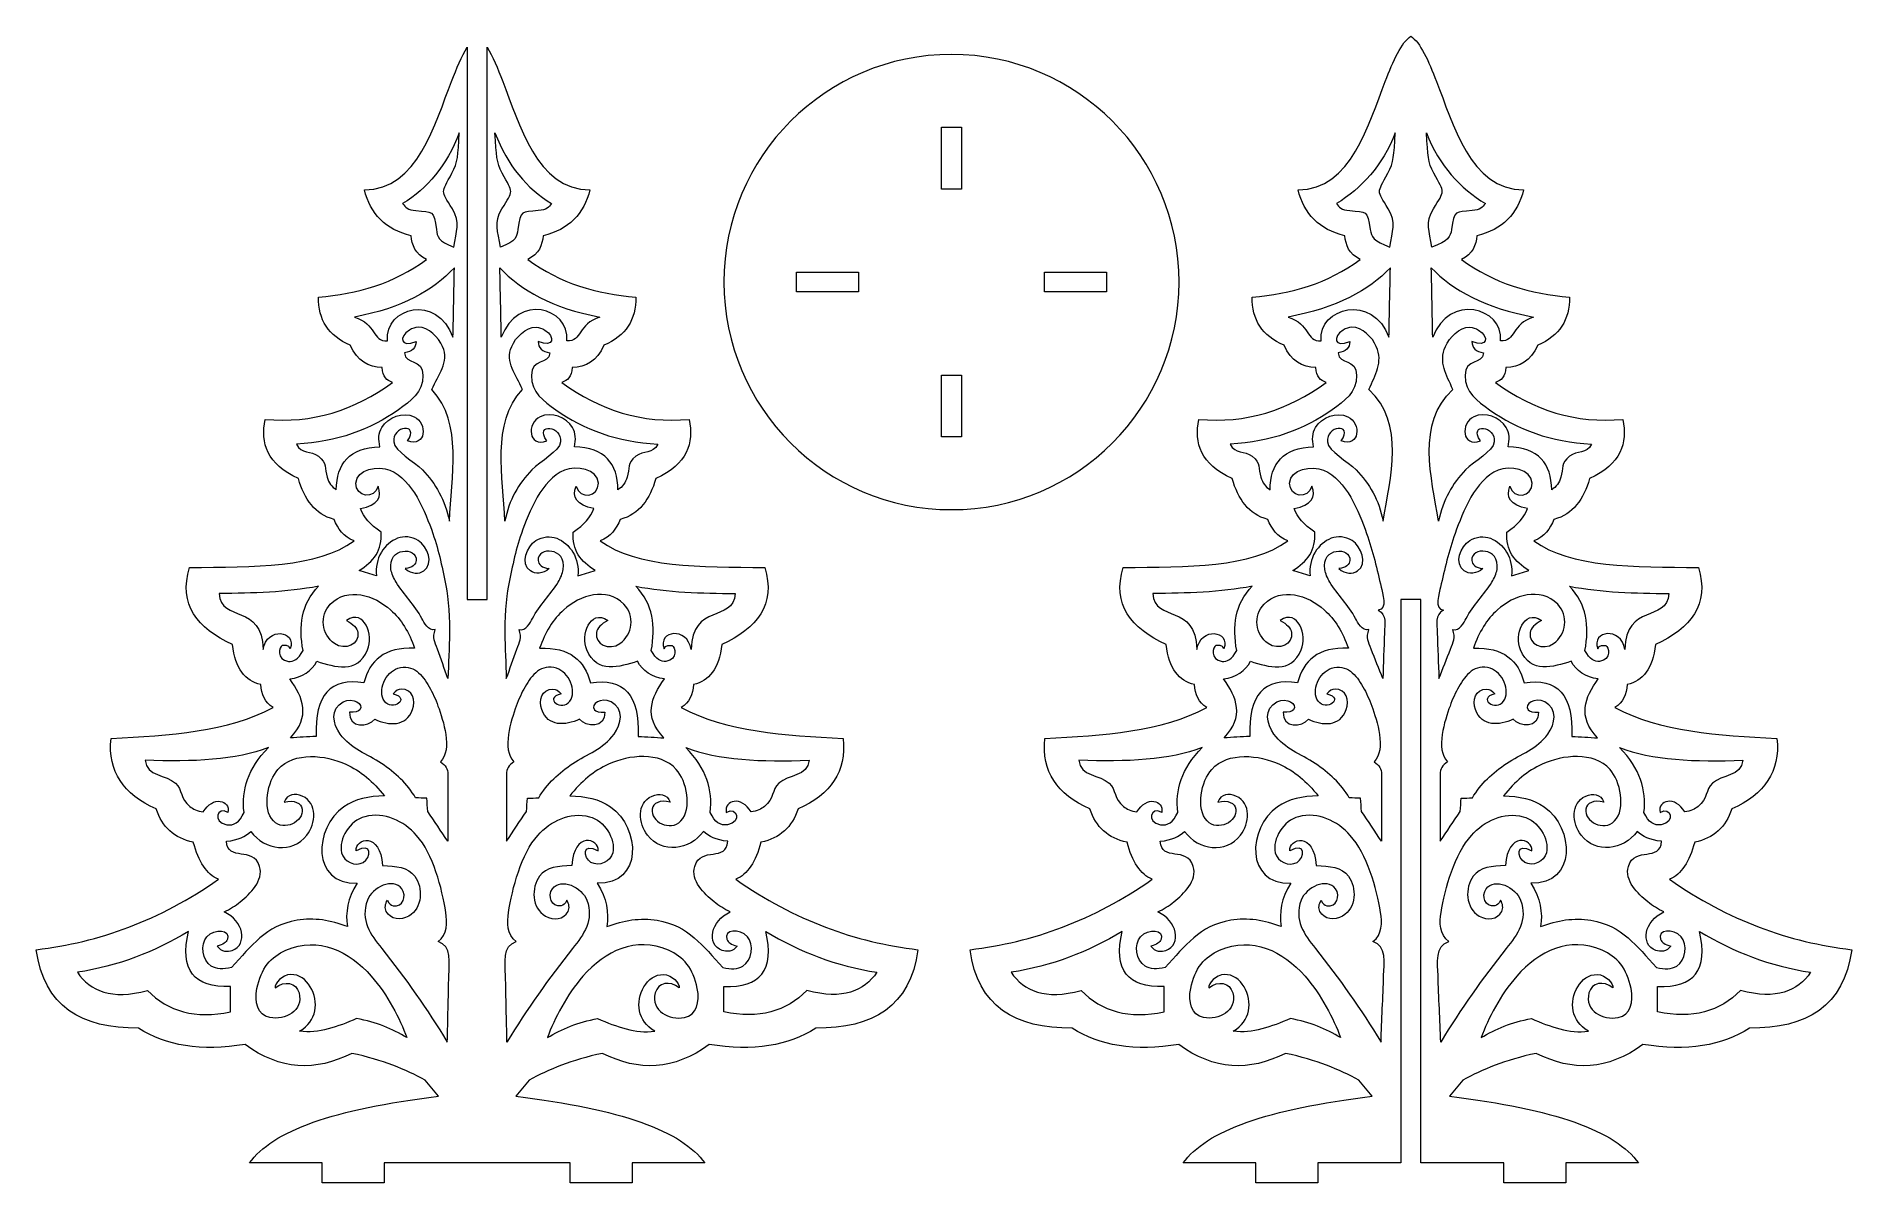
# Model space of a CAD drawing. Header units: centimetres. Extents: x -13.8 to 13.8, y -8.7 to 8.7.
import ezdxf

# ---------------------------------------------------------------- set-up
doc = ezdxf.new("R2010")
doc.units = ezdxf.units.CM
doc.header["$MEASUREMENT"] = 0
doc.layers.add('layer 1', color=7, linetype='Continuous')

msp = doc.modelspace()

# ---------------------------------------------------------------- linework, layer by layer
at = {"layer": 'layer 1', "color": 250, "lineweight": 9}
for points, knots in [([(7.10501, 8.72252), (6.9615, 8.63147), (6.83661, 8.34943), (6.7147, 8.03696), (6.7147, 8.03696), (6.46972, 7.40889), (6.19931, 6.3783), (5.38874, 6.38718), (5.38874, 6.38718), (5.47943, 6.01799), (5.71138, 5.78064), (6.09879, 5.6884), (6.09879, 5.6884), (6.11545, 5.54481), (6.16027, 5.41182), (6.33548, 5.32774), (6.33548, 5.32774), (5.84104, 4.9632), (5.28334, 4.80095), (4.68996, 4.75293), (4.68996, 4.75293), (4.68602, 4.41138), (4.84227, 4.16407), (5.1746, 4.02033), (5.1746, 4.02033), (5.28446, 3.77762), (5.4505, 3.68756), (5.65925, 3.68222), (5.65925, 3.68222), (5.6655, 3.53755), (5.73159, 3.48266), (5.81704, 3.45679), (5.81704, 3.45679), (5.23847, 3.02748), (4.59553, 2.82807), (3.87848, 2.89328), (3.87848, 2.89328), (3.80712, 2.53263), (3.90294, 2.21376), (4.38566, 1.99162), (4.38566, 1.99162), (4.47606, 1.67706), (4.63843, 1.44889), (4.92665, 1.37172), (4.92665, 1.37172), (4.98685, 1.22979), (5.07176, 1.10764), (5.23096, 1.04489), (5.23096, 1.04489), (4.68483, 0.63542), (3.69767, 0.64603), (2.72886, 0.63914), (2.72886, 0.63914), (2.5545, 0.07409), (2.84469, -0.2845), (3.38257, -0.53302), (3.38257, -0.53302), (3.41858, -0.90671), (3.57703, -1.08447), (3.81086, -1.14163), (3.81086, -1.14163), (3.82384, -1.292), (3.87075, -1.4198), (4.00245, -1.49102), (4.00245, -1.49102), (3.31168, -1.85998), (2.42489, -1.91535), (1.53419, -1.9644), (1.53419, -1.9644), (1.47913, -2.46342), (1.72288, -2.81303), (2.22169, -3.0351), (2.22169, -3.0351), (2.30945, -3.31427), (2.49965, -3.48071), (2.78522, -3.5423), (2.78522, -3.5423), (2.86616, -3.83307), (2.98857, -4.03267), (3.16843, -4.10583), (3.16843, -4.10583), (2.27518, -4.73097), (1.34843, -5.0657), (0.39584, -5.17653), (0.39584, -5.17653), (0.51252, -6.03998), (1.08281, -6.3782), (1.9512, -6.37123), (1.9512, -6.37123), (2.36506, -6.63969), (2.90315, -6.72659), (3.57417, -6.61918), (3.57417, -6.61918), (4.10493, -7.01193), (4.64659, -7.03424), (5.19715, -6.75443), (5.19715, -6.75443), (5.67059, -6.85586), (6.0176, -6.99939), (6.31294, -7.16017), (6.31294, -7.16017), (6.38056, -7.24283), (6.44819, -7.32547), (6.51581, -7.40813), (6.51581, -7.40813), (4.93048, -7.59689), (3.98092, -7.93701), (3.64179, -8.42248), (3.64179, -8.42248), (3.64179, -8.42248), (4.74757, -8.42248), (4.74757, -8.42248), (4.74757, -8.42248), (4.74757, -8.42248), (4.74757, -8.72252), (4.74757, -8.72252), (4.74757, -8.72252), (4.74757, -8.72252), (5.69055, -8.72252), (5.69055, -8.72252), (5.69055, -8.72252), (5.69055, -8.72252), (5.69055, -8.42248), (5.69055, -8.42248), (5.69055, -8.42248), (5.69055, -8.42248), (6.95499, -8.42248), (6.95499, -8.42248), (6.95499, -8.42248), (6.95499, -8.42248), (6.95499, 0.15001), (6.95499, 0.15001), (6.95499, 0.15001), (6.95499, 0.15001), (7.25503, 0.15001), (7.25503, 0.15001), (7.25503, 0.15001), (7.25503, 0.15001), (7.25503, -8.42248), (7.25503, -8.42248), (7.25503, -8.42248), (7.25503, -8.42248), (8.51947, -8.42248), (8.51947, -8.42248), (8.51947, -8.42248), (8.51947, -8.42248), (8.51947, -8.72252), (8.51947, -8.72252), (8.51947, -8.72252), (8.51947, -8.72252), (9.46244, -8.72252), (9.46244, -8.72252), (9.46244, -8.72252), (9.46244, -8.72252), (9.46244, -8.42248), (9.46244, -8.42248), (9.46244, -8.42248), (9.46244, -8.42248), (10.56822, -8.42248), (10.56822, -8.42248), (10.56822, -8.42248), (10.22909, -7.93701), (9.27953, -7.59689), (7.6942, -7.40813), (7.6942, -7.40813), (7.76182, -7.32547), (7.82945, -7.24283), (7.89707, -7.16017), (7.89707, -7.16017), (8.19241, -6.99939), (8.53943, -6.85586), (9.01287, -6.75443), (9.01287, -6.75443), (9.56343, -7.03424), (10.10508, -7.01193), (10.63585, -6.61918), (10.63585, -6.61918), (11.30687, -6.72659), (11.84496, -6.63969), (12.25882, -6.37123), (12.25882, -6.37123), (13.12721, -6.3782), (13.69749, -6.03998), (13.81417, -5.17653), (13.81417, -5.17653), (12.86159, -5.0657), (11.93483, -4.73097), (11.04158, -4.10583), (11.04158, -4.10583), (11.22144, -4.03267), (11.34385, -3.83307), (11.42479, -3.5423), (11.42479, -3.5423), (11.71037, -3.48071), (11.90057, -3.31427), (11.98832, -3.0351), (11.98832, -3.0351), (12.48714, -2.81303), (12.73088, -2.46342), (12.67583, -1.9644), (12.67583, -1.9644), (11.78513, -1.91535), (10.89834, -1.85998), (10.20757, -1.49102), (10.20757, -1.49102), (10.33927, -1.4198), (10.38617, -1.292), (10.39915, -1.14163), (10.39915, -1.14163), (10.63299, -1.08447), (10.79144, -0.90671), (10.82744, -0.53302), (10.82744, -0.53302), (11.36533, -0.2845), (11.65551, 0.07409), (11.48116, 0.63914), (11.48116, 0.63914), (10.51234, 0.64603), (9.52519, 0.63542), (8.97905, 1.04489), (8.97905, 1.04489), (9.13825, 1.10764), (9.22317, 1.22979), (9.28337, 1.37172), (9.28337, 1.37172), (9.57158, 1.44889), (9.73395, 1.67706), (9.82436, 1.99162), (9.82436, 1.99162), (10.30708, 2.21376), (10.4029, 2.53263), (10.33153, 2.89328), (10.33153, 2.89328), (9.61449, 2.82807), (8.97155, 3.02748), (8.39297, 3.45679), (8.39297, 3.45679), (8.47842, 3.48266), (8.54451, 3.53755), (8.55077, 3.68222), (8.55077, 3.68222), (8.75952, 3.68756), (8.92556, 3.77762), (9.03541, 4.02033), (9.03541, 4.02033), (9.36774, 4.16407), (9.524, 4.41138), (9.52005, 4.75293), (9.52005, 4.75293), (8.92667, 4.80095), (8.36897, 4.9632), (7.87454, 5.32774), (7.87454, 5.32774), (8.04975, 5.41182), (8.09457, 5.54481), (8.11122, 5.6884), (8.11122, 5.6884), (8.49864, 5.78064), (8.73058, 6.01799), (8.82127, 6.38718), (8.82127, 6.38718), (8.0107, 6.3783), (7.7403, 7.40889), (7.49531, 8.03696), (7.49531, 8.03696), (7.3734, 8.34943), (7.24852, 8.63147), (7.10501, 8.72252)], [0, 0, 0, 0, 0.01470588, 0.01470588, 0.01470588, 0.01470588, 0.02941176, 0.02941176, 0.02941176, 0.02941176, 0.04411765, 0.04411765, 0.04411765, 0.04411765, 0.05882353, 0.05882353, 0.05882353, 0.05882353, 0.07352941, 0.07352941, 0.07352941, 0.07352941, 0.08823529, 0.08823529, 0.08823529, 0.08823529, 0.10294118, 0.10294118, 0.10294118, 0.10294118, 0.11764706, 0.11764706, 0.11764706, 0.11764706, 0.13235294, 0.13235294, 0.13235294, 0.13235294, 0.14705882, 0.14705882, 0.14705882, 0.14705882, 0.16176471, 0.16176471, 0.16176471, 0.16176471, 0.17647059, 0.17647059, 0.17647059, 0.17647059, 0.19117647, 0.19117647, 0.19117647, 0.19117647, 0.20588235, 0.20588235, 0.20588235, 0.20588235, 0.22058824, 0.22058824, 0.22058824, 0.22058824, 0.23529412, 0.23529412, 0.23529412, 0.23529412, 0.25, 0.25, 0.25, 0.25, 0.26470588, 0.26470588, 0.26470588, 0.26470588, 0.27941176, 0.27941176, 0.27941176, 0.27941176, 0.29411765, 0.29411765, 0.29411765, 0.29411765, 0.30882353, 0.30882353, 0.30882353, 0.30882353, 0.32352941, 0.32352941, 0.32352941, 0.32352941, 0.33823529, 0.33823529, 0.33823529, 0.33823529, 0.35294118, 0.35294118, 0.35294118, 0.35294118, 0.36764706, 0.36764706, 0.36764706, 0.36764706, 0.38235294, 0.38235294, 0.38235294, 0.38235294, 0.39705882, 0.39705882, 0.39705882, 0.39705882, 0.41176471, 0.41176471, 0.41176471, 0.41176471, 0.42647059, 0.42647059, 0.42647059, 0.42647059, 0.44117647, 0.44117647, 0.44117647, 0.44117647, 0.45588235, 0.45588235, 0.45588235, 0.45588235, 0.47058824, 0.47058824, 0.47058824, 0.47058824, 0.48529412, 0.48529412, 0.48529412, 0.48529412, 0.5, 0.5, 0.5, 0.5, 0.51470588, 0.51470588, 0.51470588, 0.51470588, 0.52941176, 0.52941176, 0.52941176, 0.52941176, 0.54411765, 0.54411765, 0.54411765, 0.54411765, 0.55882353, 0.55882353, 0.55882353, 0.55882353, 0.57352941, 0.57352941, 0.57352941, 0.57352941, 0.58823529, 0.58823529, 0.58823529, 0.58823529, 0.60294118, 0.60294118, 0.60294118, 0.60294118, 0.61764706, 0.61764706, 0.61764706, 0.61764706, 0.63235294, 0.63235294, 0.63235294, 0.63235294, 0.64705882, 0.64705882, 0.64705882, 0.64705882, 0.66176471, 0.66176471, 0.66176471, 0.66176471, 0.67647059, 0.67647059, 0.67647059, 0.67647059, 0.69117647, 0.69117647, 0.69117647, 0.69117647, 0.70588235, 0.70588235, 0.70588235, 0.70588235, 0.72058824, 0.72058824, 0.72058824, 0.72058824, 0.73529412, 0.73529412, 0.73529412, 0.73529412, 0.75, 0.75, 0.75, 0.75, 0.76470588, 0.76470588, 0.76470588, 0.76470588, 0.77941176, 0.77941176, 0.77941176, 0.77941176, 0.79411765, 0.79411765, 0.79411765, 0.79411765, 0.80882353, 0.80882353, 0.80882353, 0.80882353, 0.82352941, 0.82352941, 0.82352941, 0.82352941, 0.83823529, 0.83823529, 0.83823529, 0.83823529, 0.85294118, 0.85294118, 0.85294118, 0.85294118, 0.86764706, 0.86764706, 0.86764706, 0.86764706, 0.88235294, 0.88235294, 0.88235294, 0.88235294, 0.89705882, 0.89705882, 0.89705882, 0.89705882, 0.91176471, 0.91176471, 0.91176471, 0.91176471, 0.92647059, 0.92647059, 0.92647059, 0.92647059, 0.94117647, 0.94117647, 0.94117647, 0.94117647, 0.95588235, 0.95588235, 0.95588235, 0.95588235, 0.97058824, 0.97058824, 0.97058824, 0.97058824, 1, 1, 1, 1]), ([(-7.25502, 8.55497), (-7.339, 8.42216), (-7.41775, 8.23572), (-7.4953, 8.03696), (-7.4953, 8.03696), (-7.74029, 7.4089), (-8.01069, 6.3783), (-8.82126, 6.38718), (-8.82126, 6.38718), (-8.73058, 6.01799), (-8.49863, 5.78064), (-8.1112, 5.6884), (-8.1112, 5.6884), (-8.09457, 5.54482), (-8.04973, 5.41182), (-7.87453, 5.32774), (-7.87453, 5.32774), (-8.36897, 4.96319), (-8.92666, 4.80095), (-9.52004, 4.75293), (-9.52004, 4.75293), (-9.524, 4.41138), (-9.36774, 4.16406), (-9.0354, 4.02034), (-9.0354, 4.02034), (-8.92555, 3.77761), (-8.75951, 3.68756), (-8.55076, 3.68222), (-8.55076, 3.68222), (-8.54451, 3.53755), (-8.47842, 3.48266), (-8.39297, 3.4568), (-8.39297, 3.4568), (-8.97153, 3.02748), (-9.61448, 2.82806), (-10.33152, 2.89327), (-10.33152, 2.89327), (-10.40288, 2.53262), (-10.30707, 2.21376), (-9.82435, 1.99162), (-9.82435, 1.99162), (-9.73395, 1.67706), (-9.57157, 1.44888), (-9.28336, 1.37173), (-9.28336, 1.37173), (-9.22316, 1.22979), (-9.13824, 1.10764), (-8.97904, 1.04489), (-8.97904, 1.04489), (-9.52518, 0.63543), (-10.51234, 0.64603), (-11.48114, 0.63914), (-11.48114, 0.63914), (-11.6555, 0.0741), (-11.36532, -0.2845), (-10.82744, -0.53302), (-10.82744, -0.53302), (-10.79143, -0.90671), (-10.63298, -1.08446), (-10.39914, -1.14163), (-10.39914, -1.14163), (-10.38616, -1.292), (-10.33927, -1.4198), (-10.20756, -1.49102), (-10.20756, -1.49102), (-10.89833, -1.85998), (-11.78511, -1.91535), (-12.67582, -1.9644), (-12.67582, -1.9644), (-12.73087, -2.46342), (-12.48713, -2.81302), (-11.98831, -3.0351), (-11.98831, -3.0351), (-11.90057, -3.31426), (-11.71035, -3.48071), (-11.42478, -3.54229), (-11.42478, -3.54229), (-11.34384, -3.83307), (-11.22144, -4.03267), (-11.04158, -4.10583), (-11.04158, -4.10583), (-11.93482, -4.73097), (-12.86157, -5.06571), (-13.81416, -5.17653), (-13.81416, -5.17653), (-13.69748, -6.03998), (-13.12721, -6.3782), (-12.25881, -6.37123), (-12.25881, -6.37123), (-11.84495, -6.63969), (-11.30685, -6.72659), (-10.63584, -6.61919), (-10.63584, -6.61919), (-10.10507, -7.01192), (-9.56343, -7.03424), (-9.01286, -6.75442), (-9.01286, -6.75442), (-8.53942, -6.85586), (-8.1924, -6.9994), (-7.89706, -7.16017), (-7.89706, -7.16017), (-7.82944, -7.24283), (-7.76182, -7.32548), (-7.6942, -7.40813), (-7.6942, -7.40813), (-9.27953, -7.59689), (-10.22908, -7.93701), (-10.56821, -8.42248), (-10.56821, -8.42248), (-10.56821, -8.42248), (-9.46244, -8.42248), (-9.46244, -8.42248), (-9.46244, -8.42248), (-9.46244, -8.42248), (-9.46244, -8.72252), (-9.46244, -8.72252), (-9.46244, -8.72252), (-9.46244, -8.72252), (-8.51946, -8.72252), (-8.51946, -8.72252), (-8.51946, -8.72252), (-8.51946, -8.72252), (-8.51946, -8.42248), (-8.51946, -8.42248), (-8.51946, -8.42248), (-8.51946, -8.42248), (-7.105, -8.42248), (-7.105, -8.42248), (-7.105, -8.42248), (-7.105, -8.42248), (-5.69054, -8.42248), (-5.69054, -8.42248), (-5.69054, -8.42248), (-5.69054, -8.42248), (-5.69054, -8.72252), (-5.69054, -8.72252), (-5.69054, -8.72252), (-5.69054, -8.72252), (-4.74756, -8.72252), (-4.74756, -8.72252), (-4.74756, -8.72252), (-4.74756, -8.72252), (-4.74756, -8.42248), (-4.74756, -8.42248), (-4.74756, -8.42248), (-4.74756, -8.42248), (-3.64179, -8.42248), (-3.64179, -8.42248), (-3.64179, -8.42248), (-3.98091, -7.93701), (-4.93046, -7.59689), (-6.5158, -7.40813), (-6.5158, -7.40813), (-6.44818, -7.32548), (-6.38055, -7.24283), (-6.31293, -7.16017), (-6.31293, -7.16017), (-6.01759, -6.9994), (-5.67058, -6.85586), (-5.19714, -6.75442), (-5.19714, -6.75442), (-4.64657, -7.03424), (-4.10493, -7.01192), (-3.57416, -6.61919), (-3.57416, -6.61919), (-2.90315, -6.72659), (-2.36505, -6.63969), (-1.95119, -6.37123), (-1.95119, -6.37123), (-1.08279, -6.3782), (-0.51252, -6.03998), (-0.39584, -5.17653), (-0.39584, -5.17653), (-1.34843, -5.06571), (-2.27518, -4.73097), (-3.16842, -4.10583), (-3.16842, -4.10583), (-2.98856, -4.03267), (-2.86616, -3.83307), (-2.78521, -3.54229), (-2.78521, -3.54229), (-2.49965, -3.48071), (-2.30943, -3.31426), (-2.22168, -3.0351), (-2.22168, -3.0351), (-1.72287, -2.81302), (-1.47912, -2.46342), (-1.53418, -1.9644), (-1.53418, -1.9644), (-2.42489, -1.91535), (-3.31167, -1.85998), (-4.00244, -1.49102), (-4.00244, -1.49102), (-3.87073, -1.4198), (-3.82384, -1.292), (-3.81085, -1.14163), (-3.81085, -1.14163), (-3.57702, -1.08446), (-3.41857, -0.90671), (-3.38256, -0.53302), (-3.38256, -0.53302), (-2.84468, -0.2845), (-2.5545, 0.0741), (-2.72886, 0.63914), (-2.72886, 0.63914), (-3.69765, 0.64603), (-4.68482, 0.63543), (-5.23096, 1.04489), (-5.23096, 1.04489), (-5.07176, 1.10764), (-4.98684, 1.22979), (-4.92664, 1.37173), (-4.92664, 1.37173), (-4.63843, 1.44888), (-4.47604, 1.67706), (-4.38565, 1.99162), (-4.38565, 1.99162), (-3.90293, 2.21376), (-3.80712, 2.53262), (-3.87847, 2.89327), (-3.87847, 2.89327), (-4.59552, 2.82806), (-5.23847, 3.02748), (-5.81703, 3.4568), (-5.81703, 3.4568), (-5.73158, 3.48266), (-5.66549, 3.53755), (-5.65924, 3.68222), (-5.65924, 3.68222), (-5.45049, 3.68756), (-5.28445, 3.77761), (-5.1746, 4.02034), (-5.1746, 4.02034), (-4.84225, 4.16406), (-4.686, 4.41138), (-4.68995, 4.75293), (-4.68995, 4.75293), (-5.28333, 4.80095), (-5.84103, 4.96319), (-6.33547, 5.32774), (-6.33547, 5.32774), (-6.16027, 5.41182), (-6.11543, 5.54482), (-6.09879, 5.6884), (-6.09879, 5.6884), (-5.71137, 5.78064), (-5.47942, 6.01799), (-5.38874, 6.38718), (-5.38874, 6.38718), (-6.19931, 6.3783), (-6.46971, 7.4089), (-6.7147, 8.03696), (-6.7147, 8.03696), (-6.79225, 8.23572), (-6.871, 8.42216), (-6.95498, 8.55497), (-6.95498, 8.55497), (-6.95498, 8.55497), (-6.95498, 0.15002), (-6.95498, 0.15002), (-6.95498, 0.15002), (-6.95498, 0.15002), (-7.25502, 0.15002), (-7.25502, 0.15002), (-7.25502, 0.15002), (-7.25502, 0.15002), (-7.25502, 8.55497), (-7.25502, 8.55497)], [0, 0, 0, 0, 0.01470588, 0.01470588, 0.01470588, 0.01470588, 0.02941176, 0.02941176, 0.02941176, 0.02941176, 0.04411765, 0.04411765, 0.04411765, 0.04411765, 0.05882353, 0.05882353, 0.05882353, 0.05882353, 0.07352941, 0.07352941, 0.07352941, 0.07352941, 0.08823529, 0.08823529, 0.08823529, 0.08823529, 0.10294118, 0.10294118, 0.10294118, 0.10294118, 0.11764706, 0.11764706, 0.11764706, 0.11764706, 0.13235294, 0.13235294, 0.13235294, 0.13235294, 0.14705882, 0.14705882, 0.14705882, 0.14705882, 0.16176471, 0.16176471, 0.16176471, 0.16176471, 0.17647059, 0.17647059, 0.17647059, 0.17647059, 0.19117647, 0.19117647, 0.19117647, 0.19117647, 0.20588235, 0.20588235, 0.20588235, 0.20588235, 0.22058824, 0.22058824, 0.22058824, 0.22058824, 0.23529412, 0.23529412, 0.23529412, 0.23529412, 0.25, 0.25, 0.25, 0.25, 0.26470588, 0.26470588, 0.26470588, 0.26470588, 0.27941176, 0.27941176, 0.27941176, 0.27941176, 0.29411765, 0.29411765, 0.29411765, 0.29411765, 0.30882353, 0.30882353, 0.30882353, 0.30882353, 0.32352941, 0.32352941, 0.32352941, 0.32352941, 0.33823529, 0.33823529, 0.33823529, 0.33823529, 0.35294118, 0.35294118, 0.35294118, 0.35294118, 0.36764706, 0.36764706, 0.36764706, 0.36764706, 0.38235294, 0.38235294, 0.38235294, 0.38235294, 0.39705882, 0.39705882, 0.39705882, 0.39705882, 0.41176471, 0.41176471, 0.41176471, 0.41176471, 0.42647059, 0.42647059, 0.42647059, 0.42647059, 0.44117647, 0.44117647, 0.44117647, 0.44117647, 0.45588235, 0.45588235, 0.45588235, 0.45588235, 0.47058824, 0.47058824, 0.47058824, 0.47058824, 0.48529412, 0.48529412, 0.48529412, 0.48529412, 0.5, 0.5, 0.5, 0.5, 0.51470588, 0.51470588, 0.51470588, 0.51470588, 0.52941176, 0.52941176, 0.52941176, 0.52941176, 0.54411765, 0.54411765, 0.54411765, 0.54411765, 0.55882353, 0.55882353, 0.55882353, 0.55882353, 0.57352941, 0.57352941, 0.57352941, 0.57352941, 0.58823529, 0.58823529, 0.58823529, 0.58823529, 0.60294118, 0.60294118, 0.60294118, 0.60294118, 0.61764706, 0.61764706, 0.61764706, 0.61764706, 0.63235294, 0.63235294, 0.63235294, 0.63235294, 0.64705882, 0.64705882, 0.64705882, 0.64705882, 0.66176471, 0.66176471, 0.66176471, 0.66176471, 0.67647059, 0.67647059, 0.67647059, 0.67647059, 0.69117647, 0.69117647, 0.69117647, 0.69117647, 0.70588235, 0.70588235, 0.70588235, 0.70588235, 0.72058824, 0.72058824, 0.72058824, 0.72058824, 0.73529412, 0.73529412, 0.73529412, 0.73529412, 0.75, 0.75, 0.75, 0.75, 0.76470588, 0.76470588, 0.76470588, 0.76470588, 0.77941176, 0.77941176, 0.77941176, 0.77941176, 0.79411765, 0.79411765, 0.79411765, 0.79411765, 0.80882353, 0.80882353, 0.80882353, 0.80882353, 0.82352941, 0.82352941, 0.82352941, 0.82352941, 0.83823529, 0.83823529, 0.83823529, 0.83823529, 0.85294118, 0.85294118, 0.85294118, 0.85294118, 0.86764706, 0.86764706, 0.86764706, 0.86764706, 0.88235294, 0.88235294, 0.88235294, 0.88235294, 0.89705882, 0.89705882, 0.89705882, 0.89705882, 0.91176471, 0.91176471, 0.91176471, 0.91176471, 0.92647059, 0.92647059, 0.92647059, 0.92647059, 0.94117647, 0.94117647, 0.94117647, 0.94117647, 0.95588235, 0.95588235, 0.95588235, 0.95588235, 0.97058824, 0.97058824, 0.97058824, 0.97058824, 1, 1, 1, 1]), ([(0.11401, 8.44601), (2.02668, 8.44601), (3.57721, 6.89548), (3.57721, 4.9828), (3.57721, 4.9828), (3.57721, 3.07012), (2.02668, 1.5196), (0.11401, 1.5196), (0.11401, 1.5196), (-1.79867, 1.5196), (-3.3492, 3.07012), (-3.3492, 4.9828), (-3.3492, 4.9828), (-3.3492, 6.89548), (-1.79867, 8.44601), (0.11401, 8.44601)], [0, 0, 0, 0, 0.2, 0.2, 0.2, 0.2, 0.4, 0.4, 0.4, 0.4, 0.6, 0.6, 0.6, 0.6, 1, 1, 1, 1]), ([(-7.37637, 7.25288), (-7.40001, 6.89825), (-7.3948, 6.81078), (-7.48804, 6.63912), (-7.48804, 6.63912), (-7.65747, 6.32718), (-7.66321, 6.39018), (-7.48208, 6.09605), (-7.48208, 6.09605), (-7.35254, 5.88567), (-7.42493, 5.76167), (-7.45849, 5.51268), (-7.45849, 5.51268), (-7.70841, 5.61351), (-7.70893, 5.66921), (-7.72322, 5.78125), (-7.72322, 5.78125), (-7.76153, 6.08168), (-7.78714, 6.04875), (-8.03605, 6.06955), (-8.03605, 6.06955), (-8.16723, 6.0805), (-8.19203, 6.11929), (-8.23899, 6.17591), (-8.23899, 6.17591), (-7.85549, 6.41197), (-7.57457, 6.74731), (-7.37637, 7.25288)], [0, 0, 0, 0, 0.125, 0.125, 0.125, 0.125, 0.25, 0.25, 0.25, 0.25, 0.375, 0.375, 0.375, 0.375, 0.5, 0.5, 0.5, 0.5, 0.625, 0.625, 0.625, 0.625, 0.75, 0.75, 0.75, 0.75, 1, 1, 1, 1]), ([(-6.83369, 7.25288), (-6.81004, 6.89825), (-6.81525, 6.81078), (-6.72201, 6.63912), (-6.72201, 6.63912), (-6.55258, 6.32718), (-6.54684, 6.39018), (-6.72797, 6.09605), (-6.72797, 6.09605), (-6.85751, 5.88567), (-6.78512, 5.76167), (-6.75156, 5.51268), (-6.75156, 5.51268), (-6.50165, 5.61351), (-6.50107, 5.66921), (-6.48678, 5.78125), (-6.48678, 5.78125), (-6.44847, 6.08168), (-6.42286, 6.04875), (-6.17395, 6.06955), (-6.17395, 6.06955), (-6.04276, 6.0805), (-6.01797, 6.11929), (-5.971, 6.17591), (-5.971, 6.17591), (-6.35451, 6.41197), (-6.63548, 6.74731), (-6.83369, 7.25288)], [0, 0, 0, 0, 0.125, 0.125, 0.125, 0.125, 0.25, 0.25, 0.25, 0.25, 0.375, 0.375, 0.375, 0.375, 0.5, 0.5, 0.5, 0.5, 0.625, 0.625, 0.625, 0.625, 0.75, 0.75, 0.75, 0.75, 1, 1, 1, 1]), ([(-0.03601, 6.39726), (-0.03601, 6.39726), (0.26402, 6.39726), (0.26402, 6.39726), (0.26402, 6.39726), (0.26402, 6.39726), (0.26402, 7.34024), (0.26402, 7.34024), (0.26402, 7.34024), (0.26402, 7.34024), (-0.03601, 7.34024), (-0.03601, 7.34024), (-0.03601, 7.34024), (-0.03601, 7.34024), (-0.03601, 6.39726), (-0.03601, 6.39726)], [0, 0, 0, 0, 0.2, 0.2, 0.2, 0.2, 0.4, 0.4, 0.4, 0.4, 0.6, 0.6, 0.6, 0.6, 1, 1, 1, 1]), ([(6.86796, 7.25288), (6.84431, 6.89826), (6.84955, 6.8108), (6.75629, 6.63912), (6.75629, 6.63912), (6.58683, 6.32714), (6.58111, 6.39023), (6.76224, 6.09606), (6.76224, 6.09606), (6.89183, 5.88566), (6.81939, 5.76167), (6.78584, 5.51267), (6.78584, 5.51267), (6.53591, 5.61351), (6.50108, 5.66918), (6.48678, 5.78126), (6.48678, 5.78126), (6.44843, 6.08168), (6.42287, 6.04875), (6.17396, 6.06954), (6.17396, 6.06954), (6.04277, 6.0805), (6.01799, 6.11929), (5.97101, 6.17591), (5.97101, 6.17591), (6.35452, 6.41197), (6.66976, 6.74731), (6.86796, 7.25288)], [0, 0, 0, 0, 0.125, 0.125, 0.125, 0.125, 0.25, 0.25, 0.25, 0.25, 0.375, 0.375, 0.375, 0.375, 0.5, 0.5, 0.5, 0.5, 0.625, 0.625, 0.625, 0.625, 0.75, 0.75, 0.75, 0.75, 1, 1, 1, 1]), ([(7.34205, 7.25288), (7.36571, 6.89826), (7.36047, 6.8108), (7.45373, 6.63912), (7.45373, 6.63912), (7.62319, 6.32714), (7.62891, 6.39023), (7.44777, 6.09606), (7.44777, 6.09606), (7.31819, 5.88566), (7.39063, 5.76167), (7.42418, 5.51267), (7.42418, 5.51267), (7.6741, 5.61351), (7.70893, 5.66918), (7.72323, 5.78126), (7.72323, 5.78126), (7.76158, 6.08168), (7.78715, 6.04875), (8.03606, 6.06954), (8.03606, 6.06954), (8.16724, 6.0805), (8.19203, 6.11929), (8.239, 6.17591), (8.239, 6.17591), (7.8555, 6.41197), (7.54025, 6.74731), (7.34205, 7.25288)], [0, 0, 0, 0, 0.125, 0.125, 0.125, 0.125, 0.25, 0.25, 0.25, 0.25, 0.375, 0.375, 0.375, 0.375, 0.5, 0.5, 0.5, 0.5, 0.625, 0.625, 0.625, 0.625, 0.75, 0.75, 0.75, 0.75, 1, 1, 1, 1]), ([(-7.45103, 5.20169), (-7.45824, 4.84848), (-7.46543, 4.49527), (-7.47264, 4.14206), (-7.47264, 4.14206), (-7.71476, 4.81205), (-8.51549, 4.59915), (-8.47092, 4.088), (-8.47092, 4.088), (-8.70594, 4.07602), (-8.63157, 4.34663), (-8.97369, 4.45022), (-8.97369, 4.45022), (-8.23922, 4.59106), (-7.77467, 4.8518), (-7.45103, 5.20169)], [0, 0, 0, 0, 0.2, 0.2, 0.2, 0.2, 0.4, 0.4, 0.4, 0.4, 0.6, 0.6, 0.6, 0.6, 1, 1, 1, 1]), ([(-6.75903, 5.20169), (-6.75181, 4.84848), (-6.74462, 4.49527), (-6.73741, 4.14206), (-6.73741, 4.14206), (-6.49529, 4.81205), (-5.69451, 4.59915), (-5.73908, 4.088), (-5.73908, 4.088), (-5.50406, 4.07602), (-5.57843, 4.34663), (-5.23631, 4.45022), (-5.23631, 4.45022), (-5.97078, 4.59106), (-6.43538, 4.8518), (-6.75903, 5.20169)], [0, 0, 0, 0, 0.2, 0.2, 0.2, 0.2, 0.4, 0.4, 0.4, 0.4, 0.6, 0.6, 0.6, 0.6, 1, 1, 1, 1]), ([(-2.24343, 5.13282), (-2.24343, 5.13282), (-2.24343, 4.83278), (-2.24343, 4.83278), (-2.24343, 4.83278), (-2.24343, 4.83278), (-1.30046, 4.83278), (-1.30046, 4.83278), (-1.30046, 4.83278), (-1.30046, 4.83278), (-1.30046, 5.13282), (-1.30046, 5.13282), (-1.30046, 5.13282), (-1.30046, 5.13282), (-2.24343, 5.13282), (-2.24343, 5.13282)], [0, 0, 0, 0, 0.2, 0.2, 0.2, 0.2, 0.4, 0.4, 0.4, 0.4, 0.6, 0.6, 0.6, 0.6, 1, 1, 1, 1]), ([(1.52847, 5.13282), (1.52847, 5.13282), (1.52847, 4.83278), (1.52847, 4.83278), (1.52847, 4.83278), (1.52847, 4.83278), (2.47144, 4.83278), (2.47144, 4.83278), (2.47144, 4.83278), (2.47144, 4.83278), (2.47144, 5.13282), (2.47144, 5.13282), (2.47144, 5.13282), (2.47144, 5.13282), (1.52847, 5.13282), (1.52847, 5.13282)], [0, 0, 0, 0, 0.2, 0.2, 0.2, 0.2, 0.4, 0.4, 0.4, 0.4, 0.6, 0.6, 0.6, 0.6, 1, 1, 1, 1]), ([(6.7933, 5.20169), (6.78609, 4.84849), (6.77889, 4.49527), (6.77168, 4.14206), (6.77168, 4.14206), (6.52956, 4.81204), (5.69451, 4.59915), (5.73909, 4.088), (5.73909, 4.088), (5.50407, 4.07603), (5.57843, 4.34663), (5.23631, 4.45022), (5.23631, 4.45022), (5.97079, 4.59106), (6.46965, 4.8518), (6.7933, 5.20169)], [0, 0, 0, 0, 0.2, 0.2, 0.2, 0.2, 0.4, 0.4, 0.4, 0.4, 0.6, 0.6, 0.6, 0.6, 1, 1, 1, 1]), ([(7.41671, 5.20169), (7.42392, 4.84849), (7.43112, 4.49527), (7.43833, 4.14206), (7.43833, 4.14206), (7.68045, 4.81204), (8.51551, 4.59915), (8.47092, 4.088), (8.47092, 4.088), (8.70595, 4.07603), (8.63158, 4.34663), (8.9737, 4.45022), (8.9737, 4.45022), (8.23923, 4.59106), (7.74037, 4.8518), (7.41671, 5.20169)], [0, 0, 0, 0, 0.2, 0.2, 0.2, 0.2, 0.4, 0.4, 0.4, 0.4, 0.6, 0.6, 0.6, 0.6, 1, 1, 1, 1]), ([(-9.85278, 2.51705), (-9.23563, 2.54987), (-8.72794, 2.73595), (-8.30401, 3.03924), (-8.30401, 3.03924), (-8.1145, 3.1748), (-7.92998, 3.30072), (-7.9311, 3.55889), (-7.9311, 3.55889), (-7.9323, 3.83286), (-8.19659, 3.71535), (-8.21173, 3.90438), (-8.21173, 3.90438), (-8.09394, 3.92544), (-8.03626, 3.98409), (-8.0336, 4.07713), (-8.0336, 4.07713), (-8.27471, 3.98219), (-8.29867, 4.14893), (-8.13673, 4.25076), (-8.13673, 4.25076), (-8.09355, 4.27789), (-8.04851, 4.29338), (-8.00125, 4.29461), (-8.00125, 4.29461), (-7.84369, 4.29874), (-7.68933, 4.13832), (-7.63034, 4.0032), (-7.63034, 4.0032), (-7.52316, 3.75768), (-7.69961, 3.57641), (-7.79352, 3.34837), (-7.79352, 3.34837), (-7.31464, 2.83374), (-7.50316, 2.00712), (-7.52617, 1.34564), (-7.52617, 1.34564), (-7.59157, 1.66441), (-7.73611, 1.91889), (-7.93857, 2.12629), (-7.93857, 2.12629), (-8.06454, 2.25537), (-8.35938, 2.40886), (-8.37483, 2.54991), (-8.37483, 2.54991), (-8.40174, 2.79567), (-7.97859, 2.8482), (-8.16315, 2.56563), (-8.16315, 2.56563), (-7.88331, 2.46064), (-7.85446, 2.83509), (-8.06316, 2.9333), (-8.06316, 2.9333), (-8.23377, 3.01358), (-8.46627, 2.92462), (-8.55569, 2.76988), (-8.55569, 2.76988), (-8.60503, 2.6845), (-8.61228, 2.58506), (-8.5842, 2.47387), (-8.5842, 2.47387), (-9.04909, 2.46163), (-9.24397, 2.22158), (-9.24818, 1.82069), (-9.24818, 1.82069), (-9.31778, 1.86699), (-9.36219, 1.93222), (-9.38765, 2.01163), (-9.38765, 2.01163), (-9.43035, 2.14476), (-9.38461, 2.23163), (-9.51933, 2.33184), (-9.51933, 2.33184), (-9.64176, 2.42288), (-9.77786, 2.35716), (-9.85278, 2.51705)], [0, 0, 0, 0, 0.05, 0.05, 0.05, 0.05, 0.1, 0.1, 0.1, 0.1, 0.15, 0.15, 0.15, 0.15, 0.2, 0.2, 0.2, 0.2, 0.25, 0.25, 0.25, 0.25, 0.3, 0.3, 0.3, 0.3, 0.35, 0.35, 0.35, 0.35, 0.4, 0.4, 0.4, 0.4, 0.45, 0.45, 0.45, 0.45, 0.5, 0.5, 0.5, 0.5, 0.55, 0.55, 0.55, 0.55, 0.6, 0.6, 0.6, 0.6, 0.65, 0.65, 0.65, 0.65, 0.7, 0.7, 0.7, 0.7, 0.75, 0.75, 0.75, 0.75, 0.8, 0.8, 0.8, 0.8, 0.85, 0.85, 0.85, 0.85, 0.9, 0.9, 0.9, 0.9, 1, 1, 1, 1]), ([(-4.35722, 2.51705), (-4.97437, 2.54987), (-5.48205, 2.73595), (-5.90599, 3.03924), (-5.90599, 3.03924), (-6.0955, 3.1748), (-6.28002, 3.30072), (-6.27889, 3.55889), (-6.27889, 3.55889), (-6.2777, 3.83286), (-6.01341, 3.71535), (-5.99826, 3.90438), (-5.99826, 3.90438), (-6.11606, 3.92544), (-6.17374, 3.98409), (-6.1764, 4.07713), (-6.1764, 4.07713), (-5.93529, 3.98219), (-5.91133, 4.14893), (-6.07326, 4.25076), (-6.07326, 4.25076), (-6.11645, 4.27789), (-6.16149, 4.29338), (-6.20875, 4.29461), (-6.20875, 4.29461), (-6.36631, 4.29874), (-6.52067, 4.13832), (-6.57966, 4.0032), (-6.57966, 4.0032), (-6.68684, 3.75768), (-6.51038, 3.57641), (-6.41647, 3.34837), (-6.41647, 3.34837), (-6.89689, 2.83374), (-6.70555, 2.00711), (-6.68383, 1.34564), (-6.68383, 1.34564), (-6.61843, 1.66441), (-6.47388, 1.91889), (-6.27143, 2.12629), (-6.27143, 2.12629), (-6.14545, 2.25537), (-5.85062, 2.40886), (-5.83516, 2.54991), (-5.83516, 2.54991), (-5.80826, 2.79567), (-6.23141, 2.8482), (-6.04684, 2.56563), (-6.04684, 2.56563), (-6.32668, 2.46064), (-6.35554, 2.83509), (-6.14683, 2.9333), (-6.14683, 2.9333), (-5.97622, 3.01358), (-5.74373, 2.92462), (-5.65431, 2.76988), (-5.65431, 2.76988), (-5.60497, 2.6845), (-5.59771, 2.58506), (-5.6258, 2.47387), (-5.6258, 2.47387), (-5.16091, 2.46163), (-4.96603, 2.22158), (-4.96182, 1.82069), (-4.96182, 1.82069), (-4.89221, 1.86699), (-4.84781, 1.93222), (-4.82235, 2.01163), (-4.82235, 2.01163), (-4.77965, 2.14476), (-4.82539, 2.23163), (-4.69067, 2.33184), (-4.69067, 2.33184), (-4.56824, 2.42288), (-4.43214, 2.35716), (-4.35722, 2.51705)], [0, 0, 0, 0, 0.05, 0.05, 0.05, 0.05, 0.1, 0.1, 0.1, 0.1, 0.15, 0.15, 0.15, 0.15, 0.2, 0.2, 0.2, 0.2, 0.25, 0.25, 0.25, 0.25, 0.3, 0.3, 0.3, 0.3, 0.35, 0.35, 0.35, 0.35, 0.4, 0.4, 0.4, 0.4, 0.45, 0.45, 0.45, 0.45, 0.5, 0.5, 0.5, 0.5, 0.55, 0.55, 0.55, 0.55, 0.6, 0.6, 0.6, 0.6, 0.65, 0.65, 0.65, 0.65, 0.7, 0.7, 0.7, 0.7, 0.75, 0.75, 0.75, 0.75, 0.8, 0.8, 0.8, 0.8, 0.85, 0.85, 0.85, 0.85, 0.9, 0.9, 0.9, 0.9, 1, 1, 1, 1]), ([(4.35722, 2.51705), (4.97438, 2.54987), (5.48206, 2.73594), (5.906, 3.03924), (5.906, 3.03924), (6.09551, 3.1748), (6.28002, 3.30072), (6.2789, 3.55889), (6.2789, 3.55889), (6.2777, 3.83286), (6.01342, 3.71535), (5.99828, 3.90437), (5.99828, 3.90437), (6.11607, 3.92544), (6.17375, 3.98409), (6.17641, 4.07713), (6.17641, 4.07713), (5.9353, 3.98219), (5.91135, 4.14893), (6.07328, 4.25076), (6.07328, 4.25076), (6.11645, 4.27788), (6.1615, 4.29338), (6.20876, 4.29462), (6.20876, 4.29462), (6.36632, 4.29875), (6.52065, 4.13834), (6.57967, 4.0032), (6.57967, 4.0032), (6.68686, 3.75765), (6.56183, 3.57642), (6.46792, 3.34836), (6.46792, 3.34836), (7.02304, 2.83374), (6.79076, 2.00711), (6.68384, 1.34564), (6.68384, 1.34564), (6.61844, 1.66441), (6.47389, 1.91888), (6.27143, 2.12629), (6.27143, 2.12629), (6.14546, 2.25537), (5.85063, 2.40886), (5.83517, 2.54991), (5.83517, 2.54991), (5.80827, 2.79567), (6.23142, 2.8482), (6.04685, 2.56563), (6.04685, 2.56563), (6.32669, 2.46064), (6.35555, 2.83509), (6.14684, 2.9333), (6.14684, 2.9333), (5.97624, 3.01358), (5.74373, 2.92461), (5.65431, 2.76988), (5.65431, 2.76988), (5.60497, 2.6845), (5.59772, 2.58506), (5.62581, 2.47387), (5.62581, 2.47387), (5.16093, 2.46163), (4.96604, 2.22158), (4.96183, 1.82069), (4.96183, 1.82069), (4.89222, 1.86699), (4.84782, 1.93222), (4.82236, 2.01163), (4.82236, 2.01163), (4.77966, 2.14476), (4.8254, 2.23163), (4.69067, 2.33184), (4.69067, 2.33184), (4.56825, 2.42288), (4.43215, 2.35716), (4.35722, 2.51705)], [0, 0, 0, 0, 0.05, 0.05, 0.05, 0.05, 0.1, 0.1, 0.1, 0.1, 0.15, 0.15, 0.15, 0.15, 0.2, 0.2, 0.2, 0.2, 0.25, 0.25, 0.25, 0.25, 0.3, 0.3, 0.3, 0.3, 0.35, 0.35, 0.35, 0.35, 0.4, 0.4, 0.4, 0.4, 0.45, 0.45, 0.45, 0.45, 0.5, 0.5, 0.5, 0.5, 0.55, 0.55, 0.55, 0.55, 0.6, 0.6, 0.6, 0.6, 0.65, 0.65, 0.65, 0.65, 0.7, 0.7, 0.7, 0.7, 0.75, 0.75, 0.75, 0.75, 0.8, 0.8, 0.8, 0.8, 0.85, 0.85, 0.85, 0.85, 0.9, 0.9, 0.9, 0.9, 1, 1, 1, 1]), ([(9.85279, 2.51705), (9.23563, 2.54987), (8.72795, 2.73594), (8.30402, 3.03924), (8.30402, 3.03924), (8.11451, 3.1748), (7.93, 3.30072), (7.93111, 3.55889), (7.93111, 3.55889), (7.93231, 3.83286), (8.1966, 3.71535), (8.21173, 3.90437), (8.21173, 3.90437), (8.09395, 3.92544), (8.03626, 3.98409), (8.03361, 4.07713), (8.03361, 4.07713), (8.27472, 3.98219), (8.29867, 4.14893), (8.13673, 4.25076), (8.13673, 4.25076), (8.09356, 4.27788), (8.04851, 4.29338), (8.00125, 4.29462), (8.00125, 4.29462), (7.8437, 4.29875), (7.68936, 4.13834), (7.63035, 4.0032), (7.63035, 4.0032), (7.52316, 3.75765), (7.64819, 3.57642), (7.7421, 3.34836), (7.7421, 3.34836), (7.18698, 2.83374), (7.41926, 2.00711), (7.52617, 1.34564), (7.52617, 1.34564), (7.59157, 1.66441), (7.73612, 1.91888), (7.93859, 2.12629), (7.93859, 2.12629), (8.06455, 2.25537), (8.35939, 2.40886), (8.37484, 2.54991), (8.37484, 2.54991), (8.40174, 2.79567), (7.9786, 2.8482), (8.16316, 2.56563), (8.16316, 2.56563), (7.88332, 2.46064), (7.85447, 2.83509), (8.06317, 2.9333), (8.06317, 2.9333), (8.23377, 3.01358), (8.46629, 2.92461), (8.55571, 2.76988), (8.55571, 2.76988), (8.60504, 2.6845), (8.61229, 2.58506), (8.58421, 2.47387), (8.58421, 2.47387), (9.04909, 2.46163), (9.24397, 2.22158), (9.24818, 1.82069), (9.24818, 1.82069), (9.31779, 1.86699), (9.3622, 1.93222), (9.38766, 2.01163), (9.38766, 2.01163), (9.43036, 2.14476), (9.38462, 2.23163), (9.51934, 2.33184), (9.51934, 2.33184), (9.64176, 2.42288), (9.77787, 2.35716), (9.85279, 2.51705)], [0, 0, 0, 0, 0.05, 0.05, 0.05, 0.05, 0.1, 0.1, 0.1, 0.1, 0.15, 0.15, 0.15, 0.15, 0.2, 0.2, 0.2, 0.2, 0.25, 0.25, 0.25, 0.25, 0.3, 0.3, 0.3, 0.3, 0.35, 0.35, 0.35, 0.35, 0.4, 0.4, 0.4, 0.4, 0.45, 0.45, 0.45, 0.45, 0.5, 0.5, 0.5, 0.5, 0.55, 0.55, 0.55, 0.55, 0.6, 0.6, 0.6, 0.6, 0.65, 0.65, 0.65, 0.65, 0.7, 0.7, 0.7, 0.7, 0.75, 0.75, 0.75, 0.75, 0.8, 0.8, 0.8, 0.8, 0.85, 0.85, 0.85, 0.85, 0.9, 0.9, 0.9, 0.9, 1, 1, 1, 1]), ([(-0.03601, 2.62536), (-0.03601, 2.62536), (0.26402, 2.62536), (0.26402, 2.62536), (0.26402, 2.62536), (0.26402, 2.62536), (0.26402, 3.56834), (0.26402, 3.56834), (0.26402, 3.56834), (0.26402, 3.56834), (-0.03601, 3.56834), (-0.03601, 3.56834), (-0.03601, 3.56834), (-0.03601, 3.56834), (-0.03601, 2.62536), (-0.03601, 2.62536)], [0, 0, 0, 0, 0.2, 0.2, 0.2, 0.2, 0.4, 0.4, 0.4, 0.4, 0.6, 0.6, 0.6, 0.6, 1, 1, 1, 1]), ([(-7.54871, -1.05113), (-7.54047, -0.81892), (-7.53219, -0.5867), (-7.52399, -0.35449), (-7.52399, -0.35449), (-7.51932, -0.22249), (-7.54945, 0.22195), (-7.57508, 0.34173), (-7.57508, 0.34173), (-7.63299, 0.61226), (-7.68303, 0.88349), (-7.77921, 1.15695), (-7.77921, 1.15695), (-7.8964, 1.4901), (-8.08452, 1.97224), (-8.43202, 2.12004), (-8.43202, 2.12004), (-8.60757, 2.19471), (-8.94439, 2.13967), (-8.94952, 1.92334), (-8.94952, 1.92334), (-8.95466, 1.70687), (-8.66471, 1.66983), (-8.6112, 1.87467), (-8.6112, 1.87467), (-8.54815, 1.70808), (-8.61309, 1.58602), (-8.88111, 1.53458), (-8.88111, 1.53458), (-8.82694, 1.40955), (-8.73737, 1.28894), (-8.56801, 1.17831), (-8.56801, 1.17831), (-8.54477, 0.90469), (-8.68122, 0.72497), (-8.9027, 0.59531), (-8.9027, 0.59531), (-8.81454, 0.56832), (-8.72636, 0.54132), (-8.63819, 0.51433), (-8.63819, 0.51433), (-8.64825, 0.64372), (-8.62873, 0.76421), (-8.56304, 0.87087), (-8.56304, 0.87087), (-8.44127, 1.0686), (-8.21363, 1.17974), (-8.00026, 1.04825), (-8.00026, 1.04825), (-7.8591, 0.96123), (-7.76056, 0.69898), (-7.915, 0.58801), (-7.915, 0.58801), (-7.98882, 0.53495), (-8.10304, 0.54043), (-8.20094, 0.6223), (-8.20094, 0.6223), (-8.09071, 0.63062), (-8.0377, 0.68761), (-8.03307, 0.74684), (-8.03307, 0.74684), (-8.01667, 0.95709), (-8.47195, 0.9503), (-8.41628, 0.61071), (-8.41628, 0.61071), (-8.40535, 0.54398), (-8.37451, 0.47652), (-8.33786, 0.41596), (-8.33786, 0.41596), (-8.22056, 0.22212), (-8.05755, 0.07298), (-7.94568, -0.13779), (-7.94568, -0.13779), (-7.91572, -0.19424), (-7.8459, -0.32954), (-7.74209, -0.30619), (-7.74209, -0.30619), (-7.78692, -0.43414), (-7.75467, -0.48801), (-7.70917, -0.60287), (-7.70917, -0.60287), (-7.64997, -0.75227), (-7.60792, -0.90172), (-7.54871, -1.05113)], [0, 0, 0, 0, 0.04545455, 0.04545455, 0.04545455, 0.04545455, 0.09090909, 0.09090909, 0.09090909, 0.09090909, 0.13636364, 0.13636364, 0.13636364, 0.13636364, 0.18181818, 0.18181818, 0.18181818, 0.18181818, 0.22727273, 0.22727273, 0.22727273, 0.22727273, 0.27272727, 0.27272727, 0.27272727, 0.27272727, 0.31818182, 0.31818182, 0.31818182, 0.31818182, 0.36363636, 0.36363636, 0.36363636, 0.36363636, 0.40909091, 0.40909091, 0.40909091, 0.40909091, 0.45454545, 0.45454545, 0.45454545, 0.45454545, 0.5, 0.5, 0.5, 0.5, 0.54545455, 0.54545455, 0.54545455, 0.54545455, 0.59090909, 0.59090909, 0.59090909, 0.59090909, 0.63636364, 0.63636364, 0.63636364, 0.63636364, 0.68181818, 0.68181818, 0.68181818, 0.68181818, 0.72727273, 0.72727273, 0.72727273, 0.72727273, 0.77272727, 0.77272727, 0.77272727, 0.77272727, 0.81818182, 0.81818182, 0.81818182, 0.81818182, 0.86363636, 0.86363636, 0.86363636, 0.86363636, 0.90909091, 0.90909091, 0.90909091, 0.90909091, 1, 1, 1, 1]), ([(-6.66129, -1.05113), (-6.66952, -0.81892), (-6.67781, -0.5867), (-6.68601, -0.35449), (-6.68601, -0.35449), (-6.69068, -0.22249), (-6.66055, 0.22195), (-6.63492, 0.34173), (-6.63492, 0.34173), (-6.57701, 0.61226), (-6.52697, 0.88349), (-6.43079, 1.15695), (-6.43079, 1.15695), (-6.31359, 1.4901), (-6.12548, 1.97224), (-5.77798, 2.12004), (-5.77798, 2.12004), (-5.60243, 2.19471), (-5.26561, 2.13967), (-5.26048, 1.92334), (-5.26048, 1.92334), (-5.25534, 1.70687), (-5.54529, 1.66983), (-5.59879, 1.87467), (-5.59879, 1.87467), (-5.66184, 1.70808), (-5.59691, 1.58602), (-5.32889, 1.53458), (-5.32889, 1.53458), (-5.38306, 1.40955), (-5.47263, 1.28894), (-5.64199, 1.17831), (-5.64199, 1.17831), (-5.66523, 0.90469), (-5.52878, 0.72497), (-5.30729, 0.59531), (-5.30729, 0.59531), (-5.39546, 0.56832), (-5.48364, 0.54132), (-5.57181, 0.51433), (-5.57181, 0.51433), (-5.56175, 0.64372), (-5.58126, 0.76421), (-5.64695, 0.87087), (-5.64695, 0.87087), (-5.76873, 1.0686), (-5.99637, 1.17974), (-6.20974, 1.04825), (-6.20974, 1.04825), (-6.35089, 0.96123), (-6.44943, 0.69898), (-6.295, 0.58801), (-6.295, 0.58801), (-6.22117, 0.53495), (-6.10696, 0.54043), (-6.00906, 0.6223), (-6.00906, 0.6223), (-6.11929, 0.63062), (-6.1723, 0.68761), (-6.17692, 0.74684), (-6.17692, 0.74684), (-6.19333, 0.95709), (-5.73805, 0.9503), (-5.79372, 0.61071), (-5.79372, 0.61071), (-5.80465, 0.54398), (-5.83549, 0.47652), (-5.87214, 0.41596), (-5.87214, 0.41596), (-5.98943, 0.22212), (-6.15245, 0.07298), (-6.26432, -0.13779), (-6.26432, -0.13779), (-6.29428, -0.19424), (-6.36409, -0.32954), (-6.46791, -0.30619), (-6.46791, -0.30619), (-6.42308, -0.43414), (-6.45533, -0.48801), (-6.50083, -0.60287), (-6.50083, -0.60287), (-6.56003, -0.75227), (-6.60208, -0.90172), (-6.66129, -1.05113)], [0, 0, 0, 0, 0.04545455, 0.04545455, 0.04545455, 0.04545455, 0.09090909, 0.09090909, 0.09090909, 0.09090909, 0.13636364, 0.13636364, 0.13636364, 0.13636364, 0.18181818, 0.18181818, 0.18181818, 0.18181818, 0.22727273, 0.22727273, 0.22727273, 0.22727273, 0.27272727, 0.27272727, 0.27272727, 0.27272727, 0.31818182, 0.31818182, 0.31818182, 0.31818182, 0.36363636, 0.36363636, 0.36363636, 0.36363636, 0.40909091, 0.40909091, 0.40909091, 0.40909091, 0.45454545, 0.45454545, 0.45454545, 0.45454545, 0.5, 0.5, 0.5, 0.5, 0.54545455, 0.54545455, 0.54545455, 0.54545455, 0.59090909, 0.59090909, 0.59090909, 0.59090909, 0.63636364, 0.63636364, 0.63636364, 0.63636364, 0.68181818, 0.68181818, 0.68181818, 0.68181818, 0.72727273, 0.72727273, 0.72727273, 0.72727273, 0.77272727, 0.77272727, 0.77272727, 0.77272727, 0.81818182, 0.81818182, 0.81818182, 0.81818182, 0.86363636, 0.86363636, 0.86363636, 0.86363636, 0.90909091, 0.90909091, 0.90909091, 0.90909091, 1, 1, 1, 1]), ([(6.67844, -1.05113), (6.68668, -0.81892), (6.69492, -0.5867), (6.70316, -0.35449), (6.70316, -0.35449), (6.70779, -0.22323), (6.7433, -0.08495), (6.60826, -0.00928), (6.60826, -0.00928), (6.75864, -0.00471), (6.6697, 0.2594), (6.65207, 0.34173), (6.65207, 0.34173), (6.59416, 0.61226), (6.52699, 0.88349), (6.4308, 1.15695), (6.4308, 1.15695), (6.3136, 1.49011), (6.12549, 1.97224), (5.77798, 2.12004), (5.77798, 2.12004), (5.60243, 2.19472), (5.26561, 2.13967), (5.26049, 1.92334), (5.26049, 1.92334), (5.25534, 1.70687), (5.5453, 1.66983), (5.5988, 1.87467), (5.5988, 1.87467), (5.66185, 1.70808), (5.59692, 1.58602), (5.32889, 1.53458), (5.32889, 1.53458), (5.38307, 1.40956), (5.47264, 1.28894), (5.642, 1.17831), (5.642, 1.17831), (5.66524, 0.90468), (5.52879, 0.72497), (5.3073, 0.5953), (5.3073, 0.5953), (5.39547, 0.56832), (5.48364, 0.54133), (5.57182, 0.51433), (5.57182, 0.51433), (5.56177, 0.64372), (5.58127, 0.76421), (5.64696, 0.87087), (5.64696, 0.87087), (5.76873, 1.06859), (5.99639, 1.17974), (6.20975, 1.04825), (6.20975, 1.04825), (6.3509, 0.96123), (6.44944, 0.69898), (6.29501, 0.58801), (6.29501, 0.58801), (6.22118, 0.53495), (6.10697, 0.54043), (6.00906, 0.6223), (6.00906, 0.6223), (6.11931, 0.63062), (6.17231, 0.68761), (6.17693, 0.74684), (6.17693, 0.74684), (6.19334, 0.95709), (5.73805, 0.95031), (5.79372, 0.61071), (5.79372, 0.61071), (5.80465, 0.54399), (5.8355, 0.47652), (5.87214, 0.41596), (5.87214, 0.41596), (5.98945, 0.22212), (6.15246, 0.07298), (6.26432, -0.13779), (6.26432, -0.13779), (6.29429, -0.19424), (6.3641, -0.32954), (6.46792, -0.30619), (6.46792, -0.30619), (6.42308, -0.43414), (6.45532, -0.48801), (6.50083, -0.60288), (6.50083, -0.60288), (6.56004, -0.75229), (6.61923, -0.90172), (6.67844, -1.05113)], [0, 0, 0, 0, 0.04347826, 0.04347826, 0.04347826, 0.04347826, 0.08695652, 0.08695652, 0.08695652, 0.08695652, 0.13043478, 0.13043478, 0.13043478, 0.13043478, 0.17391304, 0.17391304, 0.17391304, 0.17391304, 0.2173913, 0.2173913, 0.2173913, 0.2173913, 0.26086957, 0.26086957, 0.26086957, 0.26086957, 0.30434783, 0.30434783, 0.30434783, 0.30434783, 0.34782609, 0.34782609, 0.34782609, 0.34782609, 0.39130435, 0.39130435, 0.39130435, 0.39130435, 0.43478261, 0.43478261, 0.43478261, 0.43478261, 0.47826087, 0.47826087, 0.47826087, 0.47826087, 0.52173913, 0.52173913, 0.52173913, 0.52173913, 0.56521739, 0.56521739, 0.56521739, 0.56521739, 0.60869565, 0.60869565, 0.60869565, 0.60869565, 0.65217391, 0.65217391, 0.65217391, 0.65217391, 0.69565217, 0.69565217, 0.69565217, 0.69565217, 0.73913043, 0.73913043, 0.73913043, 0.73913043, 0.7826087, 0.7826087, 0.7826087, 0.7826087, 0.82608696, 0.82608696, 0.82608696, 0.82608696, 0.86956522, 0.86956522, 0.86956522, 0.86956522, 0.91304348, 0.91304348, 0.91304348, 0.91304348, 1, 1, 1, 1]), ([(7.53158, -1.05113), (7.52334, -0.81892), (7.51509, -0.5867), (7.50685, -0.35449), (7.50685, -0.35449), (7.50222, -0.22323), (7.46672, -0.08495), (7.60176, -0.00928), (7.60176, -0.00928), (7.45137, -0.00471), (7.54032, 0.2594), (7.55794, 0.34173), (7.55794, 0.34173), (7.61586, 0.61226), (7.68303, 0.88349), (7.77922, 1.15695), (7.77922, 1.15695), (7.89641, 1.49011), (8.08453, 1.97224), (8.43203, 2.12004), (8.43203, 2.12004), (8.60759, 2.19472), (8.9444, 2.13967), (8.94953, 1.92334), (8.94953, 1.92334), (8.95468, 1.70687), (8.66471, 1.66983), (8.61121, 1.87467), (8.61121, 1.87467), (8.54816, 1.70808), (8.61309, 1.58602), (8.88113, 1.53458), (8.88113, 1.53458), (8.82695, 1.40956), (8.73737, 1.28894), (8.56802, 1.17831), (8.56802, 1.17831), (8.54478, 0.90468), (8.68122, 0.72497), (8.90271, 0.5953), (8.90271, 0.5953), (8.81454, 0.56832), (8.72638, 0.54133), (8.6382, 0.51433), (8.6382, 0.51433), (8.64825, 0.64372), (8.62874, 0.76421), (8.56305, 0.87087), (8.56305, 0.87087), (8.44128, 1.06859), (8.21363, 1.17974), (8.00027, 1.04825), (8.00027, 1.04825), (7.85911, 0.96123), (7.76057, 0.69898), (7.91501, 0.58801), (7.91501, 0.58801), (7.98883, 0.53495), (8.10304, 0.54043), (8.20095, 0.6223), (8.20095, 0.6223), (8.09071, 0.63062), (8.0377, 0.68761), (8.03308, 0.74684), (8.03308, 0.74684), (8.01668, 0.95709), (8.47196, 0.95031), (8.41629, 0.61071), (8.41629, 0.61071), (8.40536, 0.54399), (8.37452, 0.47652), (8.33788, 0.41596), (8.33788, 0.41596), (8.22056, 0.22212), (8.05756, 0.07298), (7.9457, -0.13779), (7.9457, -0.13779), (7.91573, -0.19424), (7.84591, -0.32954), (7.7421, -0.30619), (7.7421, -0.30619), (7.78693, -0.43414), (7.75469, -0.48801), (7.70918, -0.60288), (7.70918, -0.60288), (7.64998, -0.75229), (7.59079, -0.90172), (7.53158, -1.05113)], [0, 0, 0, 0, 0.04347826, 0.04347826, 0.04347826, 0.04347826, 0.08695652, 0.08695652, 0.08695652, 0.08695652, 0.13043478, 0.13043478, 0.13043478, 0.13043478, 0.17391304, 0.17391304, 0.17391304, 0.17391304, 0.2173913, 0.2173913, 0.2173913, 0.2173913, 0.26086957, 0.26086957, 0.26086957, 0.26086957, 0.30434783, 0.30434783, 0.30434783, 0.30434783, 0.34782609, 0.34782609, 0.34782609, 0.34782609, 0.39130435, 0.39130435, 0.39130435, 0.39130435, 0.43478261, 0.43478261, 0.43478261, 0.43478261, 0.47826087, 0.47826087, 0.47826087, 0.47826087, 0.52173913, 0.52173913, 0.52173913, 0.52173913, 0.56521739, 0.56521739, 0.56521739, 0.56521739, 0.60869565, 0.60869565, 0.60869565, 0.60869565, 0.65217391, 0.65217391, 0.65217391, 0.65217391, 0.69565217, 0.69565217, 0.69565217, 0.69565217, 0.73913043, 0.73913043, 0.73913043, 0.73913043, 0.7826087, 0.7826087, 0.7826087, 0.7826087, 0.82608696, 0.82608696, 0.82608696, 0.82608696, 0.86956522, 0.86956522, 0.86956522, 0.86956522, 0.91304348, 0.91304348, 0.91304348, 0.91304348, 1, 1, 1, 1]), ([(-9.51749, 0.35373), (-9.78793, 0.08269), (-9.82231, -0.25664), (-9.75487, -0.62544), (-9.75487, -0.62544), (-9.82723, -0.75774), (-9.90209, -0.80254), (-9.97854, -0.791), (-9.97854, -0.791), (-10.16474, -0.76288), (-10.12103, -0.56419), (-10.07262, -0.54961), (-10.07262, -0.54961), (-10.05066, -0.54301), (-9.95781, -0.53812), (-9.94999, -0.59986), (-9.94999, -0.59986), (-9.84873, -0.32113), (-10.30267, -0.25315), (-10.36315, -0.61059), (-10.36315, -0.61059), (-10.37144, 0.09861), (-11.00504, -0.20526), (-11.03077, 0.24246), (-11.03077, 0.24246), (-10.51987, 0.24718), (-10.01052, 0.25964), (-9.51749, 0.35373)], [0, 0, 0, 0, 0.125, 0.125, 0.125, 0.125, 0.25, 0.25, 0.25, 0.25, 0.375, 0.375, 0.375, 0.375, 0.5, 0.5, 0.5, 0.5, 0.625, 0.625, 0.625, 0.625, 0.75, 0.75, 0.75, 0.75, 1, 1, 1, 1]), ([(-9.94774, -1.95325), (-9.81669, -1.94583), (-9.68564, -1.93842), (-9.55458, -1.931), (-9.55458, -1.931), (-9.58232, -1.29895), (-9.334, -1.03497), (-8.82763, -1.11503), (-8.82763, -1.11503), (-8.74183, -0.77708), (-8.51778, -0.57023), (-8.05617, -0.58835), (-8.05617, -0.58835), (-8.14146, -0.34745), (-8.26067, -0.1495), (-8.42239, -0.00543), (-8.42239, -0.00543), (-8.67293, 0.21781), (-9.07246, 0.3477), (-9.3399, 0.07969), (-9.3399, 0.07969), (-9.50917, -0.0899), (-9.46977, -0.38501), (-9.27776, -0.51816), (-9.27776, -0.51816), (-9.11258, -0.63275), (-8.88804, -0.52845), (-8.92108, -0.35043), (-8.92108, -0.35043), (-8.93298, -0.28639), (-8.9899, -0.2247), (-9.09468, -0.16554), (-9.09468, -0.16554), (-8.81329, 0.0157), (-8.68177, -0.39798), (-8.77284, -0.61182), (-8.77284, -0.61182), (-8.93591, -0.99478), (-9.26441, -0.86944), (-9.54716, -0.78864), (-9.54716, -0.78864), (-9.61745, -0.93099), (-9.76619, -1.032), (-9.95515, -1.05569), (-9.95515, -1.05569), (-9.75069, -1.3437), (-9.63726, -1.6256), (-9.94774, -1.95325)], [0, 0, 0, 0, 0.07692308, 0.07692308, 0.07692308, 0.07692308, 0.15384615, 0.15384615, 0.15384615, 0.15384615, 0.23076923, 0.23076923, 0.23076923, 0.23076923, 0.30769231, 0.30769231, 0.30769231, 0.30769231, 0.38461538, 0.38461538, 0.38461538, 0.38461538, 0.46153846, 0.46153846, 0.46153846, 0.46153846, 0.53846154, 0.53846154, 0.53846154, 0.53846154, 0.61538462, 0.61538462, 0.61538462, 0.61538462, 0.69230769, 0.69230769, 0.69230769, 0.69230769, 0.76923077, 0.76923077, 0.76923077, 0.76923077, 0.84615385, 0.84615385, 0.84615385, 0.84615385, 1, 1, 1, 1]), ([(-4.26226, -1.95325), (-4.39331, -1.94583), (-4.52436, -1.93842), (-4.65542, -1.931), (-4.65542, -1.931), (-4.62768, -1.29895), (-4.87599, -1.03497), (-5.38237, -1.11503), (-5.38237, -1.11503), (-5.46817, -0.77708), (-5.69222, -0.57023), (-6.15383, -0.58835), (-6.15383, -0.58835), (-6.06854, -0.34745), (-5.94933, -0.1495), (-5.78761, -0.00543), (-5.78761, -0.00543), (-5.53707, 0.21781), (-5.13753, 0.3477), (-4.8701, 0.07969), (-4.8701, 0.07969), (-4.70082, -0.0899), (-4.74023, -0.38501), (-4.93224, -0.51816), (-4.93224, -0.51816), (-5.09742, -0.63275), (-5.32196, -0.52845), (-5.28891, -0.35043), (-5.28891, -0.35043), (-5.27702, -0.28639), (-5.22009, -0.2247), (-5.11532, -0.16554), (-5.11532, -0.16554), (-5.39671, 0.0157), (-5.52822, -0.39798), (-5.43716, -0.61182), (-5.43716, -0.61182), (-5.27408, -0.99478), (-4.94559, -0.86944), (-4.66284, -0.78864), (-4.66284, -0.78864), (-4.59255, -0.93099), (-4.44381, -1.032), (-4.25485, -1.05569), (-4.25485, -1.05569), (-4.45931, -1.3437), (-4.57274, -1.6256), (-4.26226, -1.95325)], [0, 0, 0, 0, 0.07692308, 0.07692308, 0.07692308, 0.07692308, 0.15384615, 0.15384615, 0.15384615, 0.15384615, 0.23076923, 0.23076923, 0.23076923, 0.23076923, 0.30769231, 0.30769231, 0.30769231, 0.30769231, 0.38461538, 0.38461538, 0.38461538, 0.38461538, 0.46153846, 0.46153846, 0.46153846, 0.46153846, 0.53846154, 0.53846154, 0.53846154, 0.53846154, 0.61538462, 0.61538462, 0.61538462, 0.61538462, 0.69230769, 0.69230769, 0.69230769, 0.69230769, 0.76923077, 0.76923077, 0.76923077, 0.76923077, 0.84615385, 0.84615385, 0.84615385, 0.84615385, 1, 1, 1, 1]), ([(-4.69251, 0.35373), (-4.42206, 0.08269), (-4.38769, -0.25664), (-4.45513, -0.62544), (-4.45513, -0.62544), (-4.38277, -0.75774), (-4.30791, -0.80254), (-4.23145, -0.791), (-4.23145, -0.791), (-4.04526, -0.76288), (-4.08897, -0.56419), (-4.13738, -0.54961), (-4.13738, -0.54961), (-4.15933, -0.54301), (-4.25219, -0.53812), (-4.26001, -0.59986), (-4.26001, -0.59986), (-4.36127, -0.32113), (-3.90733, -0.25315), (-3.84685, -0.61059), (-3.84685, -0.61059), (-3.83856, 0.09861), (-3.20496, -0.20526), (-3.17923, 0.24246), (-3.17923, 0.24246), (-3.69013, 0.24718), (-4.19948, 0.25964), (-4.69251, 0.35373)], [0, 0, 0, 0, 0.125, 0.125, 0.125, 0.125, 0.25, 0.25, 0.25, 0.25, 0.375, 0.375, 0.375, 0.375, 0.5, 0.5, 0.5, 0.5, 0.625, 0.625, 0.625, 0.625, 0.75, 0.75, 0.75, 0.75, 1, 1, 1, 1]), ([(4.69252, 0.35373), (4.42207, 0.08269), (4.3877, -0.25664), (4.45514, -0.62544), (4.45514, -0.62544), (4.38278, -0.75774), (4.30792, -0.80255), (4.23146, -0.791), (4.23146, -0.791), (4.04526, -0.76288), (4.08897, -0.56419), (4.13739, -0.54961), (4.13739, -0.54961), (4.15934, -0.543), (4.2522, -0.53812), (4.26001, -0.59985), (4.26001, -0.59985), (4.36128, -0.32113), (3.90733, -0.25315), (3.84686, -0.6106), (3.84686, -0.6106), (3.83857, 0.09861), (3.20497, -0.20525), (3.17924, 0.24246), (3.17924, 0.24246), (3.69014, 0.24717), (4.19949, 0.25964), (4.69252, 0.35373)], [0, 0, 0, 0, 0.125, 0.125, 0.125, 0.125, 0.25, 0.25, 0.25, 0.25, 0.375, 0.375, 0.375, 0.375, 0.5, 0.5, 0.5, 0.5, 0.625, 0.625, 0.625, 0.625, 0.75, 0.75, 0.75, 0.75, 1, 1, 1, 1]), ([(4.26227, -1.95325), (4.39331, -1.94584), (4.52437, -1.93842), (4.65542, -1.93101), (4.65542, -1.93101), (4.62768, -1.29896), (4.876, -1.03497), (5.38238, -1.11503), (5.38238, -1.11503), (5.46817, -0.77709), (5.69223, -0.57023), (6.15384, -0.58835), (6.15384, -0.58835), (6.06856, -0.34745), (5.94934, -0.1495), (5.78761, -0.00543), (5.78761, -0.00543), (5.53708, 0.21781), (5.13754, 0.3477), (4.87011, 0.07969), (4.87011, 0.07969), (4.70083, -0.0899), (4.74023, -0.38501), (4.93225, -0.51816), (4.93225, -0.51816), (5.09743, -0.63275), (5.32198, -0.52846), (5.28892, -0.35043), (5.28892, -0.35043), (5.27702, -0.28639), (5.2201, -0.2247), (5.11533, -0.16554), (5.11533, -0.16554), (5.39671, 0.0157), (5.52824, -0.39799), (5.43717, -0.61182), (5.43717, -0.61182), (5.27409, -0.99478), (4.94559, -0.86944), (4.66285, -0.78864), (4.66285, -0.78864), (4.59255, -0.93099), (4.44382, -1.03201), (4.25486, -1.05569), (4.25486, -1.05569), (4.45931, -1.34371), (4.57275, -1.6256), (4.26227, -1.95325)], [0, 0, 0, 0, 0.07692308, 0.07692308, 0.07692308, 0.07692308, 0.15384615, 0.15384615, 0.15384615, 0.15384615, 0.23076923, 0.23076923, 0.23076923, 0.23076923, 0.30769231, 0.30769231, 0.30769231, 0.30769231, 0.38461538, 0.38461538, 0.38461538, 0.38461538, 0.46153846, 0.46153846, 0.46153846, 0.46153846, 0.53846154, 0.53846154, 0.53846154, 0.53846154, 0.61538462, 0.61538462, 0.61538462, 0.61538462, 0.69230769, 0.69230769, 0.69230769, 0.69230769, 0.76923077, 0.76923077, 0.76923077, 0.76923077, 0.84615385, 0.84615385, 0.84615385, 0.84615385, 1, 1, 1, 1]), ([(9.94774, -1.95325), (9.8167, -1.94584), (9.68565, -1.93842), (9.55459, -1.93101), (9.55459, -1.93101), (9.58233, -1.29896), (9.33401, -1.03497), (8.82763, -1.11503), (8.82763, -1.11503), (8.74184, -0.77709), (8.51779, -0.57023), (8.05618, -0.58835), (8.05618, -0.58835), (8.14146, -0.34745), (8.26067, -0.1495), (8.4224, -0.00543), (8.4224, -0.00543), (8.67293, 0.21781), (9.07247, 0.3477), (9.33991, 0.07969), (9.33991, 0.07969), (9.50918, -0.0899), (9.46978, -0.38501), (9.27777, -0.51816), (9.27777, -0.51816), (9.11258, -0.63275), (8.88804, -0.52846), (8.92109, -0.35043), (8.92109, -0.35043), (8.93299, -0.28639), (8.98991, -0.2247), (9.09468, -0.16554), (9.09468, -0.16554), (8.81331, 0.0157), (8.68177, -0.39799), (8.77285, -0.61182), (8.77285, -0.61182), (8.93592, -0.99478), (9.26442, -0.86944), (9.54717, -0.78864), (9.54717, -0.78864), (9.61746, -0.93099), (9.76619, -1.03201), (9.95516, -1.05569), (9.95516, -1.05569), (9.7507, -1.34371), (9.63726, -1.6256), (9.94774, -1.95325)], [0, 0, 0, 0, 0.07692308, 0.07692308, 0.07692308, 0.07692308, 0.15384615, 0.15384615, 0.15384615, 0.15384615, 0.23076923, 0.23076923, 0.23076923, 0.23076923, 0.30769231, 0.30769231, 0.30769231, 0.30769231, 0.38461538, 0.38461538, 0.38461538, 0.38461538, 0.46153846, 0.46153846, 0.46153846, 0.46153846, 0.53846154, 0.53846154, 0.53846154, 0.53846154, 0.61538462, 0.61538462, 0.61538462, 0.61538462, 0.69230769, 0.69230769, 0.69230769, 0.69230769, 0.76923077, 0.76923077, 0.76923077, 0.76923077, 0.84615385, 0.84615385, 0.84615385, 0.84615385, 1, 1, 1, 1]), ([(9.5175, 0.35373), (9.78794, 0.08269), (9.82232, -0.25664), (9.75488, -0.62544), (9.75488, -0.62544), (9.82723, -0.75774), (9.90209, -0.80255), (9.97855, -0.791), (9.97855, -0.791), (10.16476, -0.76288), (10.12104, -0.56419), (10.07263, -0.54961), (10.07263, -0.54961), (10.05067, -0.543), (9.95782, -0.53812), (9.95001, -0.59985), (9.95001, -0.59985), (9.84873, -0.32113), (10.30269, -0.25315), (10.36316, -0.6106), (10.36316, -0.6106), (10.37145, 0.09861), (11.00505, -0.20525), (11.03078, 0.24246), (11.03078, 0.24246), (10.51988, 0.24717), (10.01053, 0.25964), (9.5175, 0.35373)], [0, 0, 0, 0, 0.125, 0.125, 0.125, 0.125, 0.25, 0.25, 0.25, 0.25, 0.375, 0.375, 0.375, 0.375, 0.5, 0.5, 0.5, 0.5, 0.625, 0.625, 0.625, 0.625, 0.75, 0.75, 0.75, 0.75, 1, 1, 1, 1]), ([(-9.1883, -1.89926), (-9.02595, -2.11743), (-8.77919, -2.20018), (-8.56106, -2.34357), (-8.56106, -2.34357), (-8.34858, -2.48325), (-8.16939, -2.65211), (-8.04132, -2.86566), (-8.04132, -2.86566), (-7.98446, -2.86813), (-7.92757, -2.87061), (-7.8707, -2.87307), (-7.8707, -2.87307), (-7.86576, -2.93985), (-7.86083, -3.00661), (-7.85588, -3.07337), (-7.85588, -3.07337), (-7.75449, -3.2242), (-7.65312, -3.37502), (-7.55174, -3.52585), (-7.55174, -3.52585), (-7.55174, -3.1871), (-7.55174, -2.84834), (-7.55174, -2.50959), (-7.55174, -2.50959), (-7.55174, -2.4225), (-7.58372, -2.37702), (-7.66301, -2.31674), (-7.66301, -2.31674), (-7.47615, -2.12457), (-7.62144, -1.68982), (-7.70096, -1.46873), (-7.70096, -1.46873), (-7.73848, -1.3644), (-7.78326, -1.26658), (-7.83532, -1.17533), (-7.83532, -1.17533), (-7.93515, -1.00034), (-8.08009, -0.81815), (-8.31291, -0.89391), (-8.31291, -0.89391), (-8.49613, -0.95352), (-8.62993, -1.23748), (-8.51608, -1.39692), (-8.51608, -1.39692), (-8.40197, -1.5567), (-8.10274, -1.34893), (-8.38255, -1.28564), (-8.38255, -1.28564), (-8.34543, -1.23371), (-8.30318, -1.21004), (-8.25643, -1.21108), (-8.25643, -1.21108), (-8.08763, -1.21487), (-8.03651, -1.38096), (-8.08856, -1.52403), (-8.08856, -1.52403), (-8.18429, -1.78728), (-8.44462, -1.76739), (-8.66443, -1.67137), (-8.66443, -1.67137), (-8.76135, -1.78989), (-9.05782, -1.81516), (-9.05017, -1.56009), (-9.05017, -1.56009), (-8.9621, -1.56705), (-8.91149, -1.55281), (-8.89074, -1.52582), (-8.89074, -1.52582), (-8.82048, -1.43446), (-8.99431, -1.33363), (-9.14212, -1.40603), (-9.14212, -1.40603), (-9.3462, -1.506), (-9.30318, -1.74493), (-9.1883, -1.89926)], [0, 0, 0, 0, 0.05, 0.05, 0.05, 0.05, 0.1, 0.1, 0.1, 0.1, 0.15, 0.15, 0.15, 0.15, 0.2, 0.2, 0.2, 0.2, 0.25, 0.25, 0.25, 0.25, 0.3, 0.3, 0.3, 0.3, 0.35, 0.35, 0.35, 0.35, 0.4, 0.4, 0.4, 0.4, 0.45, 0.45, 0.45, 0.45, 0.5, 0.5, 0.5, 0.5, 0.55, 0.55, 0.55, 0.55, 0.6, 0.6, 0.6, 0.6, 0.65, 0.65, 0.65, 0.65, 0.7, 0.7, 0.7, 0.7, 0.75, 0.75, 0.75, 0.75, 0.8, 0.8, 0.8, 0.8, 0.85, 0.85, 0.85, 0.85, 0.9, 0.9, 0.9, 0.9, 1, 1, 1, 1]), ([(-5.02169, -1.89926), (-5.18405, -2.11743), (-5.43081, -2.20018), (-5.64893, -2.34357), (-5.64893, -2.34357), (-5.86142, -2.48325), (-6.04061, -2.65211), (-6.16868, -2.86566), (-6.16868, -2.86566), (-6.22554, -2.86813), (-6.28242, -2.87061), (-6.33929, -2.87307), (-6.33929, -2.87307), (-6.34424, -2.93985), (-6.34917, -3.00661), (-6.35412, -3.07337), (-6.35412, -3.07337), (-6.4555, -3.2242), (-6.55688, -3.37502), (-6.65826, -3.52585), (-6.65826, -3.52585), (-6.65826, -3.1871), (-6.65826, -2.84834), (-6.65826, -2.50959), (-6.65826, -2.50959), (-6.65826, -2.4225), (-6.62628, -2.37702), (-6.54699, -2.31674), (-6.54699, -2.31674), (-6.73385, -2.12457), (-6.58856, -1.68982), (-6.50904, -1.46873), (-6.50904, -1.46873), (-6.47152, -1.3644), (-6.42673, -1.26658), (-6.37468, -1.17533), (-6.37468, -1.17533), (-6.27485, -1.00034), (-6.12991, -0.81815), (-5.89709, -0.89391), (-5.89709, -0.89391), (-5.71387, -0.95352), (-5.58007, -1.23748), (-5.69392, -1.39692), (-5.69392, -1.39692), (-5.80803, -1.5567), (-6.10725, -1.34893), (-5.82745, -1.28564), (-5.82745, -1.28564), (-5.86457, -1.23371), (-5.90682, -1.21004), (-5.95357, -1.21108), (-5.95357, -1.21108), (-6.12237, -1.21487), (-6.17349, -1.38096), (-6.12143, -1.52403), (-6.12143, -1.52403), (-6.02571, -1.78728), (-5.76537, -1.76739), (-5.54557, -1.67137), (-5.54557, -1.67137), (-5.44865, -1.78989), (-5.15217, -1.81516), (-5.15983, -1.56009), (-5.15983, -1.56009), (-5.2479, -1.56705), (-5.29851, -1.55281), (-5.31925, -1.52582), (-5.31925, -1.52582), (-5.38951, -1.43446), (-5.21569, -1.33363), (-5.06787, -1.40603), (-5.06787, -1.40603), (-4.8638, -1.506), (-4.90682, -1.74493), (-5.02169, -1.89926)], [0, 0, 0, 0, 0.05, 0.05, 0.05, 0.05, 0.1, 0.1, 0.1, 0.1, 0.15, 0.15, 0.15, 0.15, 0.2, 0.2, 0.2, 0.2, 0.25, 0.25, 0.25, 0.25, 0.3, 0.3, 0.3, 0.3, 0.35, 0.35, 0.35, 0.35, 0.4, 0.4, 0.4, 0.4, 0.45, 0.45, 0.45, 0.45, 0.5, 0.5, 0.5, 0.5, 0.55, 0.55, 0.55, 0.55, 0.6, 0.6, 0.6, 0.6, 0.65, 0.65, 0.65, 0.65, 0.7, 0.7, 0.7, 0.7, 0.75, 0.75, 0.75, 0.75, 0.8, 0.8, 0.8, 0.8, 0.85, 0.85, 0.85, 0.85, 0.9, 0.9, 0.9, 0.9, 1, 1, 1, 1]), ([(5.0217, -1.89925), (5.18406, -2.11742), (5.43082, -2.20017), (5.64895, -2.34357), (5.64895, -2.34357), (5.86143, -2.48326), (6.04062, -2.6521), (6.16868, -2.86565), (6.16868, -2.86565), (6.22555, -2.86813), (6.28242, -2.87061), (6.3393, -2.87307), (6.3393, -2.87307), (6.34425, -2.93985), (6.34918, -3.00661), (6.35413, -3.07336), (6.35413, -3.07336), (6.4555, -3.2242), (6.55689, -3.37502), (6.65828, -3.52585), (6.65828, -3.52585), (6.65828, -3.1871), (6.65828, -2.84833), (6.65828, -2.50959), (6.65828, -2.50959), (6.65828, -2.4225), (6.62628, -2.37701), (6.547, -2.31674), (6.547, -2.31674), (6.73387, -2.12457), (6.58857, -1.68982), (6.50905, -1.46873), (6.50905, -1.46873), (6.47152, -1.3644), (6.42675, -1.26659), (6.3747, -1.17532), (6.3747, -1.17532), (6.27486, -1.00034), (6.12991, -0.81815), (5.89711, -0.89391), (5.89711, -0.89391), (5.71388, -0.95352), (5.58007, -1.23748), (5.69394, -1.39691), (5.69394, -1.39691), (5.80804, -1.5567), (6.10726, -1.34892), (5.82746, -1.28564), (5.82746, -1.28564), (5.86458, -1.23372), (5.90683, -1.21004), (5.95358, -1.21109), (5.95358, -1.21109), (6.12238, -1.21488), (6.1735, -1.38096), (6.12145, -1.52403), (6.12145, -1.52403), (6.02572, -1.78728), (5.76538, -1.76739), (5.54558, -1.67137), (5.54558, -1.67137), (5.44865, -1.78988), (5.15218, -1.81516), (5.15984, -1.56009), (5.15984, -1.56009), (5.2479, -1.56705), (5.29852, -1.55282), (5.31926, -1.52582), (5.31926, -1.52582), (5.38953, -1.43446), (5.2157, -1.33363), (5.06788, -1.40604), (5.06788, -1.40604), (4.8638, -1.506), (4.90683, -1.74493), (5.0217, -1.89925)], [0, 0, 0, 0, 0.05, 0.05, 0.05, 0.05, 0.1, 0.1, 0.1, 0.1, 0.15, 0.15, 0.15, 0.15, 0.2, 0.2, 0.2, 0.2, 0.25, 0.25, 0.25, 0.25, 0.3, 0.3, 0.3, 0.3, 0.35, 0.35, 0.35, 0.35, 0.4, 0.4, 0.4, 0.4, 0.45, 0.45, 0.45, 0.45, 0.5, 0.5, 0.5, 0.5, 0.55, 0.55, 0.55, 0.55, 0.6, 0.6, 0.6, 0.6, 0.65, 0.65, 0.65, 0.65, 0.7, 0.7, 0.7, 0.7, 0.75, 0.75, 0.75, 0.75, 0.8, 0.8, 0.8, 0.8, 0.85, 0.85, 0.85, 0.85, 0.9, 0.9, 0.9, 0.9, 1, 1, 1, 1]), ([(9.18831, -1.89925), (9.02596, -2.11742), (8.7792, -2.20017), (8.56106, -2.34357), (8.56106, -2.34357), (8.34859, -2.48326), (8.16939, -2.6521), (8.04133, -2.86565), (8.04133, -2.86565), (7.98447, -2.86813), (7.92759, -2.87061), (7.87071, -2.87307), (7.87071, -2.87307), (7.86577, -2.93985), (7.86084, -3.00661), (7.85588, -3.07336), (7.85588, -3.07336), (7.75451, -3.2242), (7.65312, -3.37502), (7.55174, -3.52585), (7.55174, -3.52585), (7.55174, -3.1871), (7.55174, -2.84833), (7.55174, -2.50959), (7.55174, -2.50959), (7.55174, -2.4225), (7.58373, -2.37701), (7.66302, -2.31674), (7.66302, -2.31674), (7.47615, -2.12457), (7.62145, -1.68982), (7.70097, -1.46873), (7.70097, -1.46873), (7.7385, -1.3644), (7.78326, -1.26659), (7.83532, -1.17532), (7.83532, -1.17532), (7.93516, -1.00034), (8.0801, -0.81815), (8.31291, -0.89391), (8.31291, -0.89391), (8.49614, -0.95352), (8.62994, -1.23748), (8.51608, -1.39691), (8.51608, -1.39691), (8.40198, -1.5567), (8.10275, -1.34892), (8.38256, -1.28564), (8.38256, -1.28564), (8.34544, -1.23372), (8.30319, -1.21004), (8.25644, -1.21109), (8.25644, -1.21109), (8.08764, -1.21488), (8.03651, -1.38096), (8.08856, -1.52403), (8.08856, -1.52403), (8.18429, -1.78728), (8.44463, -1.76739), (8.66444, -1.67137), (8.66444, -1.67137), (8.76136, -1.78988), (9.05783, -1.81516), (9.05018, -1.56009), (9.05018, -1.56009), (8.96211, -1.56705), (8.9115, -1.55282), (8.89075, -1.52582), (8.89075, -1.52582), (8.82048, -1.43446), (8.99432, -1.33363), (9.14213, -1.40604), (9.14213, -1.40604), (9.34621, -1.506), (9.30318, -1.74493), (9.18831, -1.89925)], [0, 0, 0, 0, 0.05, 0.05, 0.05, 0.05, 0.1, 0.1, 0.1, 0.1, 0.15, 0.15, 0.15, 0.15, 0.2, 0.2, 0.2, 0.2, 0.25, 0.25, 0.25, 0.25, 0.3, 0.3, 0.3, 0.3, 0.35, 0.35, 0.35, 0.35, 0.4, 0.4, 0.4, 0.4, 0.45, 0.45, 0.45, 0.45, 0.5, 0.5, 0.5, 0.5, 0.55, 0.55, 0.55, 0.55, 0.6, 0.6, 0.6, 0.6, 0.65, 0.65, 0.65, 0.65, 0.7, 0.7, 0.7, 0.7, 0.75, 0.75, 0.75, 0.75, 0.8, 0.8, 0.8, 0.8, 0.85, 0.85, 0.85, 0.85, 0.9, 0.9, 0.9, 0.9, 1, 1, 1, 1]), ([(-12.15829, -2.29447), (-11.43398, -2.32067), (-10.76823, -2.29319), (-10.28154, -2.10161), (-10.28154, -2.10161), (-10.59731, -2.41979), (-10.69279, -2.75022), (-10.65244, -3.08819), (-10.65244, -3.08819), (-10.72176, -3.2395), (-10.81053, -3.29361), (-10.9137, -3.2756), (-10.9137, -3.2756), (-11.14171, -3.23585), (-11.06004, -2.98595), (-10.89724, -3.08819), (-10.89724, -3.08819), (-10.85851, -2.89526), (-11.12884, -2.83356), (-11.27555, -3.08078), (-11.27555, -3.08078), (-11.36238, -3.06676), (-11.42855, -3.03725), (-11.47951, -2.99636), (-11.47951, -2.99636), (-11.62313, -2.88108), (-11.58811, -2.74296), (-11.69726, -2.64192), (-11.69726, -2.64192), (-11.83691, -2.51271), (-12.13447, -2.54174), (-12.15829, -2.29447)], [0, 0, 0, 0, 0.11111111, 0.11111111, 0.11111111, 0.11111111, 0.22222222, 0.22222222, 0.22222222, 0.22222222, 0.33333333, 0.33333333, 0.33333333, 0.33333333, 0.44444444, 0.44444444, 0.44444444, 0.44444444, 0.55555556, 0.55555556, 0.55555556, 0.55555556, 0.66666667, 0.66666667, 0.66666667, 0.66666667, 0.77777778, 0.77777778, 0.77777778, 0.77777778, 1, 1, 1, 1]), ([(-8.51608, -2.83599), (-8.68559, -2.62139), (-8.87939, -2.45532), (-9.10525, -2.35339), (-9.10525, -2.35339), (-9.41357, -2.21426), (-9.88384, -2.15716), (-10.13588, -2.43296), (-10.13588, -2.43296), (-10.29273, -2.60463), (-10.38364, -3.0356), (-10.20433, -3.21846), (-10.20433, -3.21846), (-10.04266, -3.38328), (-9.74126, -3.23005), (-9.76887, -3.03616), (-9.76887, -3.03616), (-9.78182, -2.94534), (-9.889, -2.89178), (-10.04417, -2.93242), (-10.04417, -2.93242), (-9.99549, -2.80479), (-9.87291, -2.78992), (-9.76703, -2.83882), (-9.76703, -2.83882), (-9.52511, -2.95048), (-9.56309, -3.25671), (-9.69752, -3.43355), (-9.69752, -3.43355), (-9.91794, -3.72342), (-10.33727, -3.66573), (-10.5486, -3.3775), (-10.5486, -3.3775), (-10.62924, -3.45274), (-10.73992, -3.50997), (-10.91949, -3.52585), (-10.91949, -3.52585), (-10.90263, -3.85026), (-10.5121, -3.59426), (-10.41579, -3.90955), (-10.41579, -3.90955), (-10.3505, -4.12327), (-10.56056, -4.328), (-10.71104, -4.44844), (-10.71104, -4.44844), (-10.78606, -4.50852), (-10.86743, -4.56019), (-10.95658, -4.60145), (-10.95658, -4.60145), (-10.65379, -4.73727), (-10.59316, -5.09523), (-10.83297, -5.18848), (-10.83297, -5.18848), (-10.89415, -5.21225), (-11.00687, -5.21256), (-11.06044, -5.12072), (-11.06044, -5.12072), (-10.9709, -5.10342), (-10.92154, -5.06226), (-10.9062, -5.01894), (-10.9062, -5.01894), (-10.85353, -4.87027), (-11.09877, -4.84825), (-11.21733, -4.97947), (-11.21733, -4.97947), (-11.32473, -5.09831), (-11.2836, -5.34164), (-11.15072, -5.42683), (-11.15072, -5.42683), (-11.07217, -5.47719), (-10.96613, -5.476), (-10.8453, -5.44711), (-10.8453, -5.44711), (-10.52886, -5.11518), (-10.33418, -4.81401), (-9.84487, -4.7293), (-9.84487, -4.7293), (-9.58693, -4.68465), (-9.33248, -4.73094), (-9.07984, -4.824), (-9.07984, -4.824), (-9.11273, -4.61307), (-9.07661, -4.39448), (-8.93148, -4.1638), (-8.93148, -4.1638), (-9.62995, -4.18717), (-9.59219, -3.3222), (-9.13427, -3.00302), (-9.13427, -3.00302), (-8.96298, -2.88362), (-8.75068, -2.83934), (-8.51608, -2.83599)], [0, 0, 0, 0, 0.04166667, 0.04166667, 0.04166667, 0.04166667, 0.08333333, 0.08333333, 0.08333333, 0.08333333, 0.125, 0.125, 0.125, 0.125, 0.16666667, 0.16666667, 0.16666667, 0.16666667, 0.20833333, 0.20833333, 0.20833333, 0.20833333, 0.25, 0.25, 0.25, 0.25, 0.29166667, 0.29166667, 0.29166667, 0.29166667, 0.33333333, 0.33333333, 0.33333333, 0.33333333, 0.375, 0.375, 0.375, 0.375, 0.41666667, 0.41666667, 0.41666667, 0.41666667, 0.45833333, 0.45833333, 0.45833333, 0.45833333, 0.5, 0.5, 0.5, 0.5, 0.54166667, 0.54166667, 0.54166667, 0.54166667, 0.58333333, 0.58333333, 0.58333333, 0.58333333, 0.625, 0.625, 0.625, 0.625, 0.66666667, 0.66666667, 0.66666667, 0.66666667, 0.70833333, 0.70833333, 0.70833333, 0.70833333, 0.75, 0.75, 0.75, 0.75, 0.79166667, 0.79166667, 0.79166667, 0.79166667, 0.83333333, 0.83333333, 0.83333333, 0.83333333, 0.875, 0.875, 0.875, 0.875, 0.91666667, 0.91666667, 0.91666667, 0.91666667, 1, 1, 1, 1]), ([(-5.69392, -2.83599), (-5.52441, -2.62139), (-5.33061, -2.45532), (-5.10475, -2.35339), (-5.10475, -2.35339), (-4.79642, -2.21426), (-4.32615, -2.15716), (-4.07411, -2.43296), (-4.07411, -2.43296), (-3.91727, -2.60463), (-3.82636, -3.0356), (-4.00566, -3.21846), (-4.00566, -3.21846), (-4.16734, -3.38328), (-4.46874, -3.23005), (-4.44113, -3.03616), (-4.44113, -3.03616), (-4.42818, -2.94534), (-4.32099, -2.89178), (-4.16582, -2.93242), (-4.16582, -2.93242), (-4.21451, -2.80479), (-4.33708, -2.78992), (-4.44296, -2.83882), (-4.44296, -2.83882), (-4.68489, -2.95048), (-4.64691, -3.25671), (-4.51248, -3.43355), (-4.51248, -3.43355), (-4.29206, -3.72342), (-3.87273, -3.66573), (-3.6614, -3.3775), (-3.6614, -3.3775), (-3.58076, -3.45274), (-3.47008, -3.50997), (-3.29051, -3.52585), (-3.29051, -3.52585), (-3.30736, -3.85026), (-3.6979, -3.59426), (-3.79421, -3.90955), (-3.79421, -3.90955), (-3.85949, -4.12327), (-3.64943, -4.328), (-3.49896, -4.44844), (-3.49896, -4.44844), (-3.42393, -4.50852), (-3.34256, -4.56019), (-3.25342, -4.60145), (-3.25342, -4.60145), (-3.55621, -4.73727), (-3.61684, -5.09523), (-3.37702, -5.18848), (-3.37702, -5.18848), (-3.31585, -5.21225), (-3.20313, -5.21256), (-3.14956, -5.12072), (-3.14956, -5.12072), (-3.2391, -5.10342), (-3.28846, -5.06226), (-3.3038, -5.01894), (-3.3038, -5.01894), (-3.35647, -4.87027), (-3.11123, -4.84825), (-2.99267, -4.97947), (-2.99267, -4.97947), (-2.88526, -5.09831), (-2.92639, -5.34164), (-3.05928, -5.42683), (-3.05928, -5.42683), (-3.13783, -5.47719), (-3.24387, -5.476), (-3.3647, -5.44711), (-3.3647, -5.44711), (-3.68114, -5.11518), (-3.87582, -4.81401), (-4.36513, -4.7293), (-4.36513, -4.7293), (-4.62306, -4.68465), (-4.87752, -4.73094), (-5.13016, -4.824), (-5.13016, -4.824), (-5.09727, -4.61307), (-5.13338, -4.39448), (-5.27852, -4.1638), (-5.27852, -4.1638), (-4.58005, -4.18717), (-4.61781, -3.3222), (-5.07573, -3.00302), (-5.07573, -3.00302), (-5.24702, -2.88362), (-5.45932, -2.83934), (-5.69392, -2.83599)], [0, 0, 0, 0, 0.04166667, 0.04166667, 0.04166667, 0.04166667, 0.08333333, 0.08333333, 0.08333333, 0.08333333, 0.125, 0.125, 0.125, 0.125, 0.16666667, 0.16666667, 0.16666667, 0.16666667, 0.20833333, 0.20833333, 0.20833333, 0.20833333, 0.25, 0.25, 0.25, 0.25, 0.29166667, 0.29166667, 0.29166667, 0.29166667, 0.33333333, 0.33333333, 0.33333333, 0.33333333, 0.375, 0.375, 0.375, 0.375, 0.41666667, 0.41666667, 0.41666667, 0.41666667, 0.45833333, 0.45833333, 0.45833333, 0.45833333, 0.5, 0.5, 0.5, 0.5, 0.54166667, 0.54166667, 0.54166667, 0.54166667, 0.58333333, 0.58333333, 0.58333333, 0.58333333, 0.625, 0.625, 0.625, 0.625, 0.66666667, 0.66666667, 0.66666667, 0.66666667, 0.70833333, 0.70833333, 0.70833333, 0.70833333, 0.75, 0.75, 0.75, 0.75, 0.79166667, 0.79166667, 0.79166667, 0.79166667, 0.83333333, 0.83333333, 0.83333333, 0.83333333, 0.875, 0.875, 0.875, 0.875, 0.91666667, 0.91666667, 0.91666667, 0.91666667, 1, 1, 1, 1]), ([(-2.05171, -2.29447), (-2.77602, -2.32067), (-3.44176, -2.29319), (-3.92846, -2.10161), (-3.92846, -2.10161), (-3.61269, -2.41979), (-3.51721, -2.75022), (-3.55755, -3.08819), (-3.55755, -3.08819), (-3.48824, -3.2395), (-3.39947, -3.29361), (-3.2963, -3.2756), (-3.2963, -3.2756), (-3.06829, -3.23585), (-3.14996, -2.98595), (-3.31276, -3.08819), (-3.31276, -3.08819), (-3.35149, -2.89526), (-3.08115, -2.83356), (-2.93444, -3.08078), (-2.93444, -3.08078), (-2.84762, -3.06676), (-2.78145, -3.03725), (-2.73049, -2.99636), (-2.73049, -2.99636), (-2.58687, -2.88108), (-2.62189, -2.74296), (-2.51274, -2.64192), (-2.51274, -2.64192), (-2.37309, -2.51271), (-2.07553, -2.54174), (-2.05171, -2.29447)], [0, 0, 0, 0, 0.11111111, 0.11111111, 0.11111111, 0.11111111, 0.22222222, 0.22222222, 0.22222222, 0.22222222, 0.33333333, 0.33333333, 0.33333333, 0.33333333, 0.44444444, 0.44444444, 0.44444444, 0.44444444, 0.55555556, 0.55555556, 0.55555556, 0.55555556, 0.66666667, 0.66666667, 0.66666667, 0.66666667, 0.77777778, 0.77777778, 0.77777778, 0.77777778, 1, 1, 1, 1]), ([(2.05172, -2.29448), (2.77602, -2.32067), (3.44176, -2.29318), (3.92847, -2.10161), (3.92847, -2.10161), (3.6127, -2.41979), (3.51722, -2.75022), (3.55755, -3.08819), (3.55755, -3.08819), (3.48824, -3.2395), (3.39948, -3.29361), (3.29631, -3.2756), (3.29631, -3.2756), (3.06829, -3.23585), (3.14997, -2.98595), (3.31277, -3.08819), (3.31277, -3.08819), (3.35149, -2.89526), (3.08116, -2.83356), (2.93446, -3.08078), (2.93446, -3.08078), (2.84763, -3.06676), (2.78146, -3.03725), (2.7305, -2.99636), (2.7305, -2.99636), (2.58688, -2.88107), (2.62191, -2.74296), (2.51275, -2.64193), (2.51275, -2.64193), (2.3731, -2.51271), (2.07554, -2.54174), (2.05172, -2.29448)], [0, 0, 0, 0, 0.11111111, 0.11111111, 0.11111111, 0.11111111, 0.22222222, 0.22222222, 0.22222222, 0.22222222, 0.33333333, 0.33333333, 0.33333333, 0.33333333, 0.44444444, 0.44444444, 0.44444444, 0.44444444, 0.55555556, 0.55555556, 0.55555556, 0.55555556, 0.66666667, 0.66666667, 0.66666667, 0.66666667, 0.77777778, 0.77777778, 0.77777778, 0.77777778, 1, 1, 1, 1]), ([(5.69394, -2.83598), (5.52442, -2.62139), (5.33061, -2.45532), (5.10477, -2.3534), (5.10477, -2.3534), (4.79643, -2.21427), (4.32616, -2.15716), (4.07412, -2.43296), (4.07412, -2.43296), (3.91728, -2.60463), (3.82637, -3.0356), (4.00568, -3.21846), (4.00568, -3.21846), (4.16734, -3.38329), (4.46875, -3.23005), (4.44113, -3.03615), (4.44113, -3.03615), (4.42818, -2.94534), (4.321, -2.89177), (4.16583, -2.93242), (4.16583, -2.93242), (4.21452, -2.80479), (4.3371, -2.78992), (4.44298, -2.83881), (4.44298, -2.83881), (4.6849, -2.95048), (4.64692, -3.25671), (4.5125, -3.43355), (4.5125, -3.43355), (4.29206, -3.72342), (3.87275, -3.66574), (3.66142, -3.3775), (3.66142, -3.3775), (3.58077, -3.45274), (3.47009, -3.50998), (3.29052, -3.52585), (3.29052, -3.52585), (3.30737, -3.85026), (3.69791, -3.59426), (3.79421, -3.90955), (3.79421, -3.90955), (3.8595, -4.12327), (3.64944, -4.328), (3.49897, -4.44844), (3.49897, -4.44844), (3.42393, -4.50852), (3.34257, -4.56019), (3.25343, -4.60145), (3.25343, -4.60145), (3.55622, -4.73727), (3.61685, -5.09523), (3.37703, -5.18848), (3.37703, -5.18848), (3.31586, -5.21225), (3.20314, -5.21256), (3.14957, -5.12072), (3.14957, -5.12072), (3.23911, -5.10341), (3.28846, -5.06225), (3.30381, -5.01894), (3.30381, -5.01894), (3.35648, -4.87027), (3.11123, -4.84825), (2.99268, -4.97948), (2.99268, -4.97948), (2.88527, -5.09831), (2.9264, -5.34164), (3.05928, -5.42683), (3.05928, -5.42683), (3.13783, -5.47719), (3.24388, -5.476), (3.3647, -5.44711), (3.3647, -5.44711), (3.68115, -5.11518), (3.87582, -4.814), (4.36513, -4.7293), (4.36513, -4.7293), (4.62307, -4.68465), (4.87753, -4.73094), (5.13017, -4.824), (5.13017, -4.824), (5.09728, -4.61307), (5.1334, -4.39449), (5.27853, -4.1638), (5.27853, -4.1638), (4.58005, -4.18716), (4.61782, -3.3222), (5.07573, -3.00302), (5.07573, -3.00302), (5.24702, -2.88362), (5.45933, -2.83933), (5.69394, -2.83598)], [0, 0, 0, 0, 0.04166667, 0.04166667, 0.04166667, 0.04166667, 0.08333333, 0.08333333, 0.08333333, 0.08333333, 0.125, 0.125, 0.125, 0.125, 0.16666667, 0.16666667, 0.16666667, 0.16666667, 0.20833333, 0.20833333, 0.20833333, 0.20833333, 0.25, 0.25, 0.25, 0.25, 0.29166667, 0.29166667, 0.29166667, 0.29166667, 0.33333333, 0.33333333, 0.33333333, 0.33333333, 0.375, 0.375, 0.375, 0.375, 0.41666667, 0.41666667, 0.41666667, 0.41666667, 0.45833333, 0.45833333, 0.45833333, 0.45833333, 0.5, 0.5, 0.5, 0.5, 0.54166667, 0.54166667, 0.54166667, 0.54166667, 0.58333333, 0.58333333, 0.58333333, 0.58333333, 0.625, 0.625, 0.625, 0.625, 0.66666667, 0.66666667, 0.66666667, 0.66666667, 0.70833333, 0.70833333, 0.70833333, 0.70833333, 0.75, 0.75, 0.75, 0.75, 0.79166667, 0.79166667, 0.79166667, 0.79166667, 0.83333333, 0.83333333, 0.83333333, 0.83333333, 0.875, 0.875, 0.875, 0.875, 0.91666667, 0.91666667, 0.91666667, 0.91666667, 1, 1, 1, 1]), ([(8.51608, -2.83598), (8.6856, -2.62139), (8.8794, -2.45532), (9.10525, -2.3534), (9.10525, -2.3534), (9.41358, -2.21427), (9.88385, -2.15716), (10.13589, -2.43296), (10.13589, -2.43296), (10.29273, -2.60463), (10.38365, -3.0356), (10.20433, -3.21846), (10.20433, -3.21846), (10.04267, -3.38329), (9.74127, -3.23005), (9.76889, -3.03615), (9.76889, -3.03615), (9.78183, -2.94534), (9.88901, -2.89177), (10.04418, -2.93242), (10.04418, -2.93242), (9.9955, -2.80479), (9.87291, -2.78992), (9.76703, -2.83881), (9.76703, -2.83881), (9.52512, -2.95048), (9.56309, -3.25671), (9.69752, -3.43355), (9.69752, -3.43355), (9.91795, -3.72342), (10.33727, -3.66574), (10.5486, -3.3775), (10.5486, -3.3775), (10.62925, -3.45274), (10.73993, -3.50998), (10.9195, -3.52585), (10.9195, -3.52585), (10.90264, -3.85026), (10.5121, -3.59426), (10.4158, -3.90955), (10.4158, -3.90955), (10.35051, -4.12327), (10.56057, -4.328), (10.71105, -4.44844), (10.71105, -4.44844), (10.78608, -4.50852), (10.86744, -4.56019), (10.95659, -4.60145), (10.95659, -4.60145), (10.65379, -4.73727), (10.59317, -5.09523), (10.83298, -5.18848), (10.83298, -5.18848), (10.89416, -5.21225), (11.00687, -5.21256), (11.06044, -5.12072), (11.06044, -5.12072), (10.9709, -5.10341), (10.92155, -5.06225), (10.90621, -5.01894), (10.90621, -5.01894), (10.85353, -4.87027), (11.09878, -4.84825), (11.21734, -4.97948), (11.21734, -4.97948), (11.32474, -5.09831), (11.28361, -5.34164), (11.15073, -5.42683), (11.15073, -5.42683), (11.07218, -5.47719), (10.96614, -5.476), (10.84532, -5.44711), (10.84532, -5.44711), (10.52886, -5.11518), (10.33419, -4.814), (9.84488, -4.7293), (9.84488, -4.7293), (9.58694, -4.68465), (9.33249, -4.73094), (9.07985, -4.824), (9.07985, -4.824), (9.11274, -4.61307), (9.07661, -4.39449), (8.93149, -4.1638), (8.93149, -4.1638), (9.62996, -4.18716), (9.5922, -3.3222), (9.13428, -3.00302), (9.13428, -3.00302), (8.96299, -2.88362), (8.75069, -2.83933), (8.51608, -2.83598)], [0, 0, 0, 0, 0.04166667, 0.04166667, 0.04166667, 0.04166667, 0.08333333, 0.08333333, 0.08333333, 0.08333333, 0.125, 0.125, 0.125, 0.125, 0.16666667, 0.16666667, 0.16666667, 0.16666667, 0.20833333, 0.20833333, 0.20833333, 0.20833333, 0.25, 0.25, 0.25, 0.25, 0.29166667, 0.29166667, 0.29166667, 0.29166667, 0.33333333, 0.33333333, 0.33333333, 0.33333333, 0.375, 0.375, 0.375, 0.375, 0.41666667, 0.41666667, 0.41666667, 0.41666667, 0.45833333, 0.45833333, 0.45833333, 0.45833333, 0.5, 0.5, 0.5, 0.5, 0.54166667, 0.54166667, 0.54166667, 0.54166667, 0.58333333, 0.58333333, 0.58333333, 0.58333333, 0.625, 0.625, 0.625, 0.625, 0.66666667, 0.66666667, 0.66666667, 0.66666667, 0.70833333, 0.70833333, 0.70833333, 0.70833333, 0.75, 0.75, 0.75, 0.75, 0.79166667, 0.79166667, 0.79166667, 0.79166667, 0.83333333, 0.83333333, 0.83333333, 0.83333333, 0.875, 0.875, 0.875, 0.875, 0.91666667, 0.91666667, 0.91666667, 0.91666667, 1, 1, 1, 1]), ([(12.1583, -2.29448), (11.434, -2.32067), (10.76825, -2.29318), (10.28155, -2.10161), (10.28155, -2.10161), (10.59732, -2.41979), (10.6928, -2.75022), (10.65246, -3.08819), (10.65246, -3.08819), (10.72177, -3.2395), (10.81054, -3.29361), (10.9137, -3.2756), (10.9137, -3.2756), (11.14172, -3.23585), (11.06004, -2.98595), (10.89724, -3.08819), (10.89724, -3.08819), (10.85853, -2.89526), (11.12885, -2.83356), (11.27555, -3.08078), (11.27555, -3.08078), (11.36238, -3.06676), (11.42856, -3.03725), (11.47952, -2.99636), (11.47952, -2.99636), (11.62313, -2.88107), (11.58811, -2.74296), (11.69727, -2.64193), (11.69727, -2.64193), (11.83692, -2.51271), (12.13448, -2.54174), (12.1583, -2.29448)], [0, 0, 0, 0, 0.11111111, 0.11111111, 0.11111111, 0.11111111, 0.22222222, 0.22222222, 0.22222222, 0.22222222, 0.33333333, 0.33333333, 0.33333333, 0.33333333, 0.44444444, 0.44444444, 0.44444444, 0.44444444, 0.55555556, 0.55555556, 0.55555556, 0.55555556, 0.66666667, 0.66666667, 0.66666667, 0.66666667, 0.77777778, 0.77777778, 0.77777778, 0.77777778, 1, 1, 1, 1]), ([(-7.70074, -5.05395), (-7.48409, -5.11075), (-7.53201, -5.39662), (-7.5361, -5.56588), (-7.5361, -5.56588), (-7.54431, -5.90486), (-7.55122, -6.24588), (-7.55915, -6.58205), (-7.55915, -6.58205), (-7.86337, -6.087), (-8.19484, -5.61241), (-8.55613, -5.16018), (-8.55613, -5.16018), (-8.72956, -4.94313), (-8.88696, -4.72989), (-8.77431, -4.42394), (-8.77431, -4.42394), (-8.70207, -4.22774), (-8.38164, -4.07252), (-8.2513, -4.25106), (-8.2513, -4.25106), (-8.17354, -4.3576), (-8.23423, -4.53683), (-8.38294, -4.50696), (-8.38294, -4.50696), (-8.41714, -4.5001), (-8.4473, -4.47504), (-8.47156, -4.42343), (-8.47156, -4.42343), (-8.50298, -4.48296), (-8.51561, -4.54082), (-8.48833, -4.59502), (-8.48833, -4.59502), (-8.42502, -4.72088), (-8.26962, -4.73606), (-8.14543, -4.66612), (-8.14543, -4.66612), (-7.93611, -4.54824), (-7.92412, -4.23022), (-8.05421, -4.05845), (-8.05421, -4.05845), (-8.15728, -3.92235), (-8.34583, -3.90187), (-8.54574, -3.89676), (-8.54574, -3.89676), (-8.57251, -3.37363), (-8.9673, -3.48241), (-8.94631, -3.67422), (-8.94631, -3.67422), (-8.69317, -3.53302), (-8.71957, -3.77815), (-8.83762, -3.84788), (-8.83762, -3.84788), (-8.9586, -3.91941), (-9.13758, -3.83731), (-9.1684, -3.7021), (-9.1684, -3.7021), (-9.21653, -3.4911), (-9.03903, -3.2084), (-8.81511, -3.15303), (-8.81511, -3.15303), (-8.51076, -3.07776), (-8.22903, -3.21493), (-8.02651, -3.43825), (-8.02651, -3.43825), (-7.77729, -3.71303), (-7.63828, -4.24839), (-7.58286, -4.60874), (-7.58286, -4.60874), (-7.55908, -4.76353), (-7.55314, -4.94717), (-7.70074, -5.05395)], [0, 0, 0, 0, 0.05263158, 0.05263158, 0.05263158, 0.05263158, 0.10526316, 0.10526316, 0.10526316, 0.10526316, 0.15789474, 0.15789474, 0.15789474, 0.15789474, 0.21052632, 0.21052632, 0.21052632, 0.21052632, 0.26315789, 0.26315789, 0.26315789, 0.26315789, 0.31578947, 0.31578947, 0.31578947, 0.31578947, 0.36842105, 0.36842105, 0.36842105, 0.36842105, 0.42105263, 0.42105263, 0.42105263, 0.42105263, 0.47368421, 0.47368421, 0.47368421, 0.47368421, 0.52631579, 0.52631579, 0.52631579, 0.52631579, 0.57894737, 0.57894737, 0.57894737, 0.57894737, 0.63157895, 0.63157895, 0.63157895, 0.63157895, 0.68421053, 0.68421053, 0.68421053, 0.68421053, 0.73684211, 0.73684211, 0.73684211, 0.73684211, 0.78947368, 0.78947368, 0.78947368, 0.78947368, 0.84210526, 0.84210526, 0.84210526, 0.84210526, 0.89473684, 0.89473684, 0.89473684, 0.89473684, 1, 1, 1, 1]), ([(-6.50926, -5.05395), (-6.72591, -5.11075), (-6.67799, -5.39662), (-6.6739, -5.56588), (-6.6739, -5.56588), (-6.66568, -5.90486), (-6.65877, -6.24588), (-6.65085, -6.58205), (-6.65085, -6.58205), (-6.34663, -6.087), (-6.01516, -5.61241), (-5.65387, -5.16018), (-5.65387, -5.16018), (-5.48044, -4.94313), (-5.32303, -4.72989), (-5.43568, -4.42394), (-5.43568, -4.42394), (-5.50793, -4.22774), (-5.82836, -4.07252), (-5.9587, -4.25106), (-5.9587, -4.25106), (-6.03646, -4.3576), (-5.97577, -4.53683), (-5.82705, -4.50696), (-5.82705, -4.50696), (-5.79286, -4.5001), (-5.7627, -4.47504), (-5.73844, -4.42343), (-5.73844, -4.42343), (-5.70701, -4.48296), (-5.69439, -4.54082), (-5.72166, -4.59502), (-5.72166, -4.59502), (-5.78498, -4.72088), (-5.94038, -4.73606), (-6.06457, -4.66612), (-6.06457, -4.66612), (-6.27389, -4.54824), (-6.28588, -4.23022), (-6.15579, -4.05845), (-6.15579, -4.05845), (-6.05272, -3.92235), (-5.86416, -3.90187), (-5.66425, -3.89676), (-5.66425, -3.89676), (-5.63749, -3.37363), (-5.2427, -3.48241), (-5.26369, -3.67422), (-5.26369, -3.67422), (-5.51682, -3.53302), (-5.49043, -3.77815), (-5.37238, -3.84788), (-5.37238, -3.84788), (-5.2514, -3.91941), (-5.07242, -3.83731), (-5.0416, -3.7021), (-5.0416, -3.7021), (-4.99346, -3.4911), (-5.17097, -3.2084), (-5.39489, -3.15303), (-5.39489, -3.15303), (-5.69924, -3.07776), (-5.98096, -3.21493), (-6.18349, -3.43825), (-6.18349, -3.43825), (-6.43271, -3.71303), (-6.57172, -4.24839), (-6.62713, -4.60874), (-6.62713, -4.60874), (-6.65092, -4.76353), (-6.65685, -4.94717), (-6.50926, -5.05395)], [0, 0, 0, 0, 0.05263158, 0.05263158, 0.05263158, 0.05263158, 0.10526316, 0.10526316, 0.10526316, 0.10526316, 0.15789474, 0.15789474, 0.15789474, 0.15789474, 0.21052632, 0.21052632, 0.21052632, 0.21052632, 0.26315789, 0.26315789, 0.26315789, 0.26315789, 0.31578947, 0.31578947, 0.31578947, 0.31578947, 0.36842105, 0.36842105, 0.36842105, 0.36842105, 0.42105263, 0.42105263, 0.42105263, 0.42105263, 0.47368421, 0.47368421, 0.47368421, 0.47368421, 0.52631579, 0.52631579, 0.52631579, 0.52631579, 0.57894737, 0.57894737, 0.57894737, 0.57894737, 0.63157895, 0.63157895, 0.63157895, 0.63157895, 0.68421053, 0.68421053, 0.68421053, 0.68421053, 0.73684211, 0.73684211, 0.73684211, 0.73684211, 0.78947368, 0.78947368, 0.78947368, 0.78947368, 0.84210526, 0.84210526, 0.84210526, 0.84210526, 0.89473684, 0.89473684, 0.89473684, 0.89473684, 1, 1, 1, 1]), ([(6.52642, -5.05395), (6.74306, -5.11075), (6.69516, -5.3966), (6.69105, -5.56587), (6.69105, -5.56587), (6.68281, -5.90488), (6.65879, -6.24589), (6.65085, -6.58205), (6.65085, -6.58205), (6.34665, -6.087), (6.01517, -5.61241), (5.65388, -5.16018), (5.65388, -5.16018), (5.48044, -4.94313), (5.32304, -4.72989), (5.43569, -4.42394), (5.43569, -4.42394), (5.50793, -4.22773), (5.82837, -4.07252), (5.95871, -4.25105), (5.95871, -4.25105), (6.03647, -4.3576), (5.97577, -4.53683), (5.82707, -4.50696), (5.82707, -4.50696), (5.79287, -4.5001), (5.76271, -4.47504), (5.73845, -4.42343), (5.73845, -4.42343), (5.70702, -4.48297), (5.69439, -4.54083), (5.72167, -4.59502), (5.72167, -4.59502), (5.78499, -4.72088), (5.9404, -4.73606), (6.06457, -4.66612), (6.06457, -4.66612), (6.2739, -4.54824), (6.2859, -4.23021), (6.1558, -4.05846), (6.1558, -4.05846), (6.05272, -3.92235), (5.86416, -3.90186), (5.66426, -3.89675), (5.66426, -3.89675), (5.6375, -3.37363), (5.24271, -3.48241), (5.2637, -3.67423), (5.2637, -3.67423), (5.51683, -3.53302), (5.49044, -3.77816), (5.37239, -3.84788), (5.37239, -3.84788), (5.2514, -3.91941), (5.07242, -3.83731), (5.04161, -3.7021), (5.04161, -3.7021), (4.99347, -3.4911), (5.17097, -3.2084), (5.3949, -3.15303), (5.3949, -3.15303), (5.69925, -3.07776), (5.98095, -3.21492), (6.1835, -3.43825), (6.1835, -3.43825), (6.43273, -3.71307), (6.58885, -4.24838), (6.64429, -4.60875), (6.64429, -4.60875), (6.66808, -4.76356), (6.67401, -4.94718), (6.52642, -5.05395)], [0, 0, 0, 0, 0.05263158, 0.05263158, 0.05263158, 0.05263158, 0.10526316, 0.10526316, 0.10526316, 0.10526316, 0.15789474, 0.15789474, 0.15789474, 0.15789474, 0.21052632, 0.21052632, 0.21052632, 0.21052632, 0.26315789, 0.26315789, 0.26315789, 0.26315789, 0.31578947, 0.31578947, 0.31578947, 0.31578947, 0.36842105, 0.36842105, 0.36842105, 0.36842105, 0.42105263, 0.42105263, 0.42105263, 0.42105263, 0.47368421, 0.47368421, 0.47368421, 0.47368421, 0.52631579, 0.52631579, 0.52631579, 0.52631579, 0.57894737, 0.57894737, 0.57894737, 0.57894737, 0.63157895, 0.63157895, 0.63157895, 0.63157895, 0.68421053, 0.68421053, 0.68421053, 0.68421053, 0.73684211, 0.73684211, 0.73684211, 0.73684211, 0.78947368, 0.78947368, 0.78947368, 0.78947368, 0.84210526, 0.84210526, 0.84210526, 0.84210526, 0.89473684, 0.89473684, 0.89473684, 0.89473684, 1, 1, 1, 1]), ([(7.68359, -5.05395), (7.46696, -5.11075), (7.51486, -5.3966), (7.51896, -5.56587), (7.51896, -5.56587), (7.5272, -5.90488), (7.55122, -6.24589), (7.55916, -6.58205), (7.55916, -6.58205), (7.86337, -6.087), (8.19485, -5.61241), (8.55613, -5.16018), (8.55613, -5.16018), (8.72957, -4.94313), (8.88697, -4.72989), (8.77432, -4.42394), (8.77432, -4.42394), (8.70208, -4.22773), (8.38165, -4.07252), (8.2513, -4.25105), (8.2513, -4.25105), (8.17354, -4.3576), (8.23425, -4.53683), (8.38294, -4.50696), (8.38294, -4.50696), (8.41715, -4.5001), (8.44731, -4.47504), (8.47157, -4.42343), (8.47157, -4.42343), (8.50299, -4.48297), (8.51562, -4.54083), (8.48834, -4.59502), (8.48834, -4.59502), (8.42503, -4.72088), (8.26962, -4.73606), (8.14544, -4.66612), (8.14544, -4.66612), (7.93612, -4.54824), (7.92412, -4.23021), (8.05421, -4.05846), (8.05421, -4.05846), (8.15729, -3.92235), (8.34585, -3.90186), (8.54575, -3.89675), (8.54575, -3.89675), (8.57252, -3.37363), (8.96731, -3.48241), (8.94631, -3.67423), (8.94631, -3.67423), (8.69318, -3.53302), (8.71958, -3.77816), (8.83763, -3.84788), (8.83763, -3.84788), (8.95861, -3.91941), (9.1376, -3.83731), (9.16841, -3.7021), (9.16841, -3.7021), (9.21654, -3.4911), (9.03904, -3.2084), (8.81512, -3.15303), (8.81512, -3.15303), (8.51076, -3.07776), (8.22907, -3.21492), (8.02652, -3.43825), (8.02652, -3.43825), (7.77728, -3.71307), (7.62117, -4.24838), (7.56573, -4.60875), (7.56573, -4.60875), (7.54193, -4.76356), (7.53601, -4.94718), (7.68359, -5.05395)], [0, 0, 0, 0, 0.05263158, 0.05263158, 0.05263158, 0.05263158, 0.10526316, 0.10526316, 0.10526316, 0.10526316, 0.15789474, 0.15789474, 0.15789474, 0.15789474, 0.21052632, 0.21052632, 0.21052632, 0.21052632, 0.26315789, 0.26315789, 0.26315789, 0.26315789, 0.31578947, 0.31578947, 0.31578947, 0.31578947, 0.36842105, 0.36842105, 0.36842105, 0.36842105, 0.42105263, 0.42105263, 0.42105263, 0.42105263, 0.47368421, 0.47368421, 0.47368421, 0.47368421, 0.52631579, 0.52631579, 0.52631579, 0.52631579, 0.57894737, 0.57894737, 0.57894737, 0.57894737, 0.63157895, 0.63157895, 0.63157895, 0.63157895, 0.68421053, 0.68421053, 0.68421053, 0.68421053, 0.73684211, 0.73684211, 0.73684211, 0.73684211, 0.78947368, 0.78947368, 0.78947368, 0.78947368, 0.84210526, 0.84210526, 0.84210526, 0.84210526, 0.89473684, 0.89473684, 0.89473684, 0.89473684, 1, 1, 1, 1]), ([(-11.49809, -4.89817), (-11.63651, -5.48853), (-11.41407, -5.75926), (-10.86015, -5.7364), (-10.86015, -5.7364), (-10.86015, -5.86498), (-10.86015, -5.99356), (-10.86015, -6.12214), (-10.86015, -6.12214), (-11.39083, -6.23397), (-11.80815, -6.11914), (-12.1212, -5.79576), (-12.1212, -5.79576), (-12.67772, -5.94927), (-12.98903, -5.80307), (-13.18937, -5.52128), (-13.18937, -5.52128), (-12.5746, -5.42585), (-12.01398, -5.21124), (-11.49809, -4.89817)], [0, 0, 0, 0, 0.16666667, 0.16666667, 0.16666667, 0.16666667, 0.33333333, 0.33333333, 0.33333333, 0.33333333, 0.5, 0.5, 0.5, 0.5, 0.66666667, 0.66666667, 0.66666667, 0.66666667, 1, 1, 1, 1]), ([(-9.80679, -6.41886), (-9.51749, -6.45423), (-9.2282, -6.34954), (-8.93891, -6.22599), (-8.93891, -6.22599), (-8.63923, -6.27742), (-8.39539, -6.3847), (-8.17485, -6.51529), (-8.17485, -6.51529), (-8.28162, -6.22389), (-8.46781, -5.86346), (-8.71575, -5.5801), (-8.71575, -5.5801), (-9.05577, -5.19153), (-9.51294, -4.97155), (-10.01476, -5.18519), (-10.01476, -5.18519), (-10.23942, -5.28083), (-10.39907, -5.46338), (-10.45579, -5.76679), (-10.45579, -5.76679), (-10.49462, -5.97443), (-10.44932, -6.16831), (-10.25882, -6.20895), (-10.25882, -6.20895), (-10.03581, -6.25655), (-9.74168, -6.11014), (-9.8158, -5.83327), (-9.8158, -5.83327), (-9.85754, -5.67734), (-10.03566, -5.64084), (-10.1777, -5.75866), (-10.1777, -5.75866), (-10.19367, -5.69085), (-10.07291, -5.55849), (-9.94016, -5.55481), (-9.94016, -5.55481), (-9.68508, -5.54771), (-9.52656, -5.87173), (-9.57576, -6.10907), (-9.57576, -6.10907), (-9.60077, -6.22966), (-9.67544, -6.33372), (-9.80679, -6.41886)], [0, 0, 0, 0, 0.08333333, 0.08333333, 0.08333333, 0.08333333, 0.16666667, 0.16666667, 0.16666667, 0.16666667, 0.25, 0.25, 0.25, 0.25, 0.33333333, 0.33333333, 0.33333333, 0.33333333, 0.41666667, 0.41666667, 0.41666667, 0.41666667, 0.5, 0.5, 0.5, 0.5, 0.58333333, 0.58333333, 0.58333333, 0.58333333, 0.66666667, 0.66666667, 0.66666667, 0.66666667, 0.75, 0.75, 0.75, 0.75, 0.83333333, 0.83333333, 0.83333333, 0.83333333, 1, 1, 1, 1]), ([(-4.4032, -6.41886), (-4.69251, -6.45423), (-4.9818, -6.34954), (-5.27109, -6.22599), (-5.27109, -6.22599), (-5.57077, -6.27742), (-5.81461, -6.3847), (-6.03515, -6.51529), (-6.03515, -6.51529), (-5.92838, -6.22389), (-5.74219, -5.86346), (-5.49424, -5.5801), (-5.49424, -5.5801), (-5.15423, -5.19153), (-4.69706, -4.97155), (-4.19524, -5.18519), (-4.19524, -5.18519), (-3.97058, -5.28083), (-3.81093, -5.46338), (-3.75421, -5.76679), (-3.75421, -5.76679), (-3.71538, -5.97443), (-3.76068, -6.16831), (-3.95118, -6.20895), (-3.95118, -6.20895), (-4.17419, -6.25655), (-4.46832, -6.11014), (-4.39419, -5.83327), (-4.39419, -5.83327), (-4.35246, -5.67734), (-4.17434, -5.64084), (-4.0323, -5.75866), (-4.0323, -5.75866), (-4.01633, -5.69085), (-4.13709, -5.55849), (-4.26983, -5.55481), (-4.26983, -5.55481), (-4.52492, -5.54771), (-4.68344, -5.87173), (-4.63423, -6.10907), (-4.63423, -6.10907), (-4.60923, -6.22966), (-4.53456, -6.33372), (-4.4032, -6.41886)], [0, 0, 0, 0, 0.08333333, 0.08333333, 0.08333333, 0.08333333, 0.16666667, 0.16666667, 0.16666667, 0.16666667, 0.25, 0.25, 0.25, 0.25, 0.33333333, 0.33333333, 0.33333333, 0.33333333, 0.41666667, 0.41666667, 0.41666667, 0.41666667, 0.5, 0.5, 0.5, 0.5, 0.58333333, 0.58333333, 0.58333333, 0.58333333, 0.66666667, 0.66666667, 0.66666667, 0.66666667, 0.75, 0.75, 0.75, 0.75, 0.83333333, 0.83333333, 0.83333333, 0.83333333, 1, 1, 1, 1]), ([(-2.71191, -4.89817), (-2.57349, -5.48853), (-2.79593, -5.75926), (-3.34985, -5.7364), (-3.34985, -5.7364), (-3.34985, -5.86498), (-3.34985, -5.99356), (-3.34985, -6.12214), (-3.34985, -6.12214), (-2.81917, -6.23397), (-2.40185, -6.11914), (-2.0888, -5.79576), (-2.0888, -5.79576), (-1.53228, -5.94927), (-1.22096, -5.80307), (-1.02062, -5.52128), (-1.02062, -5.52128), (-1.6354, -5.42585), (-2.19602, -5.21124), (-2.71191, -4.89817)], [0, 0, 0, 0, 0.16666667, 0.16666667, 0.16666667, 0.16666667, 0.33333333, 0.33333333, 0.33333333, 0.33333333, 0.5, 0.5, 0.5, 0.5, 0.66666667, 0.66666667, 0.66666667, 0.66666667, 1, 1, 1, 1]), ([(2.71192, -4.89817), (2.5735, -5.48854), (2.79595, -5.75926), (3.34986, -5.73639), (3.34986, -5.73639), (3.34986, -5.86497), (3.34986, -5.99356), (3.34986, -6.12214), (3.34986, -6.12214), (2.81918, -6.23396), (2.40187, -6.11914), (2.08881, -5.79576), (2.08881, -5.79576), (1.53229, -5.94927), (1.22097, -5.80307), (1.02062, -5.52128), (1.02062, -5.52128), (1.63541, -5.42585), (2.19603, -5.21124), (2.71192, -4.89817)], [0, 0, 0, 0, 0.16666667, 0.16666667, 0.16666667, 0.16666667, 0.33333333, 0.33333333, 0.33333333, 0.33333333, 0.5, 0.5, 0.5, 0.5, 0.66666667, 0.66666667, 0.66666667, 0.66666667, 1, 1, 1, 1]), ([(4.40321, -6.41886), (4.69252, -6.45423), (4.9818, -6.34954), (5.2711, -6.22599), (5.2711, -6.22599), (5.57078, -6.27742), (5.81461, -6.3847), (6.03516, -6.51529), (6.03516, -6.51529), (5.9284, -6.22389), (5.7422, -5.86347), (5.49425, -5.5801), (5.49425, -5.5801), (5.15424, -5.19153), (4.69707, -4.97155), (4.19524, -5.18519), (4.19524, -5.18519), (3.97058, -5.28083), (3.81094, -5.46337), (3.75421, -5.76679), (3.75421, -5.76679), (3.71538, -5.97443), (3.76069, -6.16831), (3.95118, -6.20895), (3.95118, -6.20895), (4.1742, -6.25655), (4.46834, -6.11014), (4.3942, -5.83326), (4.3942, -5.83326), (4.35246, -5.67733), (4.17434, -5.64083), (4.03231, -5.75866), (4.03231, -5.75866), (4.01634, -5.69085), (4.1371, -5.5585), (4.26984, -5.55481), (4.26984, -5.55481), (4.52493, -5.54771), (4.68345, -5.87173), (4.63424, -6.10907), (4.63424, -6.10907), (4.60924, -6.22965), (4.53457, -6.33372), (4.40321, -6.41886)], [0, 0, 0, 0, 0.08333333, 0.08333333, 0.08333333, 0.08333333, 0.16666667, 0.16666667, 0.16666667, 0.16666667, 0.25, 0.25, 0.25, 0.25, 0.33333333, 0.33333333, 0.33333333, 0.33333333, 0.41666667, 0.41666667, 0.41666667, 0.41666667, 0.5, 0.5, 0.5, 0.5, 0.58333333, 0.58333333, 0.58333333, 0.58333333, 0.66666667, 0.66666667, 0.66666667, 0.66666667, 0.75, 0.75, 0.75, 0.75, 0.83333333, 0.83333333, 0.83333333, 0.83333333, 1, 1, 1, 1]), ([(9.8068, -6.41886), (9.5175, -6.45423), (9.22822, -6.34954), (8.93891, -6.22599), (8.93891, -6.22599), (8.63924, -6.27742), (8.3954, -6.3847), (8.17486, -6.51529), (8.17486, -6.51529), (8.28162, -6.22389), (8.46781, -5.86347), (8.71576, -5.5801), (8.71576, -5.5801), (9.05577, -5.19153), (9.51295, -4.97155), (10.01477, -5.18519), (10.01477, -5.18519), (10.23943, -5.28083), (10.39908, -5.46337), (10.4558, -5.76679), (10.4558, -5.76679), (10.49463, -5.97443), (10.44933, -6.16831), (10.25883, -6.20895), (10.25883, -6.20895), (10.03582, -6.25655), (9.74168, -6.11014), (9.81581, -5.83326), (9.81581, -5.83326), (9.85755, -5.67733), (10.03567, -5.64083), (10.17771, -5.75866), (10.17771, -5.75866), (10.19368, -5.69085), (10.07292, -5.5585), (9.94017, -5.55481), (9.94017, -5.55481), (9.68509, -5.54771), (9.52657, -5.87173), (9.57577, -6.10907), (9.57577, -6.10907), (9.60078, -6.22965), (9.67545, -6.33372), (9.8068, -6.41886)], [0, 0, 0, 0, 0.08333333, 0.08333333, 0.08333333, 0.08333333, 0.16666667, 0.16666667, 0.16666667, 0.16666667, 0.25, 0.25, 0.25, 0.25, 0.33333333, 0.33333333, 0.33333333, 0.33333333, 0.41666667, 0.41666667, 0.41666667, 0.41666667, 0.5, 0.5, 0.5, 0.5, 0.58333333, 0.58333333, 0.58333333, 0.58333333, 0.66666667, 0.66666667, 0.66666667, 0.66666667, 0.75, 0.75, 0.75, 0.75, 0.83333333, 0.83333333, 0.83333333, 0.83333333, 1, 1, 1, 1]), ([(11.4981, -4.89817), (11.63652, -5.48854), (11.41407, -5.75926), (10.86016, -5.73639), (10.86016, -5.73639), (10.86016, -5.86497), (10.86016, -5.99356), (10.86016, -6.12214), (10.86016, -6.12214), (11.39084, -6.23396), (11.80815, -6.11914), (12.12121, -5.79576), (12.12121, -5.79576), (12.67772, -5.94927), (12.98904, -5.80307), (13.18939, -5.52128), (13.18939, -5.52128), (12.5746, -5.42585), (12.01399, -5.21124), (11.4981, -4.89817)], [0, 0, 0, 0, 0.16666667, 0.16666667, 0.16666667, 0.16666667, 0.33333333, 0.33333333, 0.33333333, 0.33333333, 0.5, 0.5, 0.5, 0.5, 0.66666667, 0.66666667, 0.66666667, 0.66666667, 1, 1, 1, 1])]:
    msp.add_open_spline(points, degree=3, knots=knots, dxfattribs=at)

doc.saveas('drawing.dxf')
